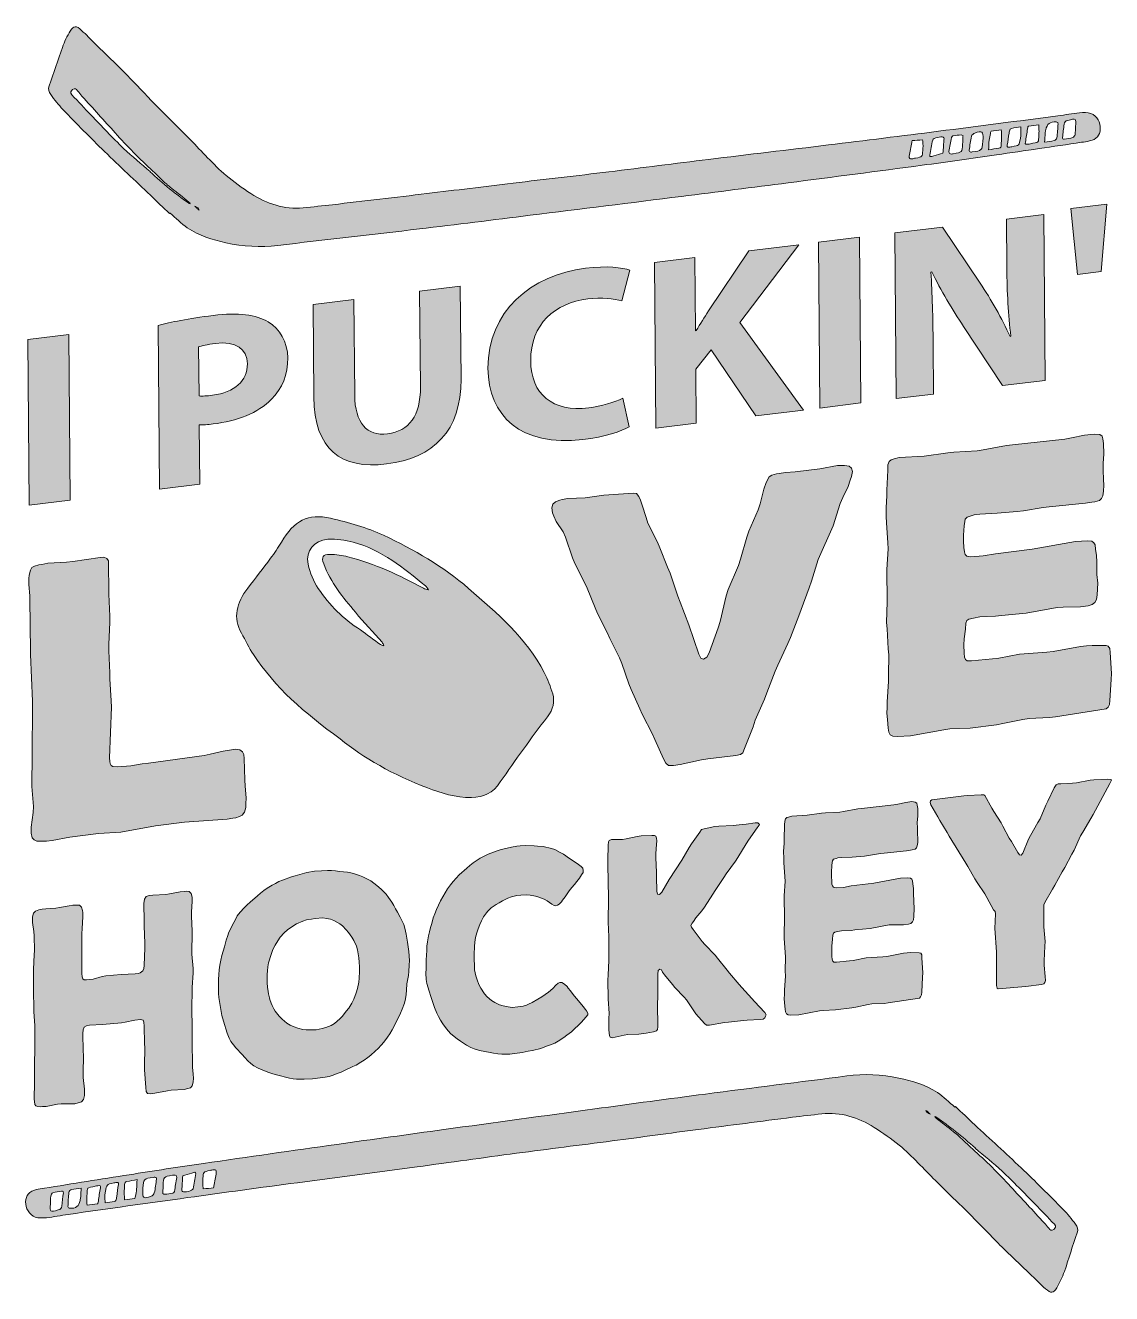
# Model space of a CAD drawing. Header units: inches. Extents: x 0.39 to 6.27, y -7.88 to -1.02.
import ezdxf

# ---------------------------------------------------------------- set-up
doc = ezdxf.new("R2010")
doc.units = ezdxf.units.IN
doc.header["$MEASUREMENT"] = 0
doc.layers.add('Layer 1', color=7, linetype='Continuous')

# ---------------------------------------------------------------- blocks, each defined once
blk = doc.blocks.new('block 3')
at = {"layer": 'Layer 1', "true_color": 0x0099ff}
h = blk.add_hatch(color=150, dxfattribs=at)
h.dxf.hatch_style = 2
edge = h.paths.add_edge_path()
edge.add_spline(control_points=[(2.0953, -4.8796), (1.899, -4.7381), (1.7428, -4.6), (1.6258, -4.4233), (1.6014, -4.3864), (1.5831, -4.3453), (1.5607, -4.307), (1.5121, -4.2239), (1.5347, -4.1432), (1.5953, -4.0632), (1.6362, -4.0095), (1.6777, -3.9562), (1.7179, -3.9019), (1.7389, -3.8735), (1.7592, -3.8444), (1.7772, -3.8143), (1.8466, -3.6978), (1.9195, -3.6571), (2.0436, -3.685), (2.1418, -3.7071), (2.2401, -3.7352), (2.3291, -3.777), (2.4947, -3.8549), (2.6533, -3.9458), (2.7905, -4.0645), (2.946, -4.199), (3.1033, -4.333), (3.2007, -4.5204), (3.2196, -4.5568), (3.2345, -4.5961), (3.2462, -4.6361), (3.2586, -4.6784), (3.2491, -4.718), (3.2175, -4.7597), (3.1296, -4.8755), (3.0443, -4.9931), (2.9626, -5.1128), (2.9215, -5.173), (2.8727, -5.1951), (2.8061, -5.1966), (2.7195, -5.1985), (2.6424, -5.1735), (2.5674, -5.1449), (2.3854, -5.0757), (2.2187, -4.9817), (2.0953, -4.8796)], knot_values=[0, 0, 0, 0, 1, 1, 1, 2, 2, 2, 3, 3, 3, 4, 4, 4, 5, 5, 5, 6, 6, 6, 7, 7, 7, 8, 8, 8, 9, 9, 9, 10, 10, 10, 11, 11, 11, 12, 12, 12, 13, 13, 13, 14, 14, 14, 15, 15, 15, 15], degree=3, periodic=1)
edge = h.paths.add_edge_path()
edge.add_spline(control_points=[(2.2057, -4.2896), (2.2415, -4.3161), (2.2772, -4.3428), (2.3132, -4.3689), (2.3181, -4.3725), (2.325, -4.3735), (2.331, -4.3757), (2.3282, -4.3692), (2.3269, -4.3614), (2.3224, -4.3564), (2.2743, -4.302), (2.2242, -4.2495), (2.1777, -4.1938), (2.1108, -4.1137), (2.0444, -4.0329), (2.0064, -3.9324), (1.9925, -3.8956), (2.0018, -3.8803), (2.04, -3.8808), (2.073, -3.8813), (2.1062, -3.8858), (2.1374, -3.8939), (2.2831, -3.9317), (2.4166, -3.9938), (2.5462, -4.0634), (2.5544, -4.0678), (2.5641, -4.0701), (2.5731, -4.0734), (2.5678, -4.0656), (2.564, -4.0561), (2.5569, -4.0505), (2.4376, -3.9558), (2.3219, -3.8552), (2.1661, -3.8149), (2.1225, -3.8037), (2.0753, -3.7961), (2.0292, -3.7991), (1.9528, -3.8041), (1.9064, -3.8614), (1.9214, -3.9334), (1.9311, -3.9802), (1.951, -4.0263), (1.9768, -4.0651), (2.0368, -4.1553), (2.1131, -4.2311), (2.2057, -4.2896)], knot_values=[0, 0, 0, 0, 1, 1, 1, 2, 2, 2, 3, 3, 3, 4, 4, 4, 5, 5, 5, 6, 6, 6, 7, 7, 7, 8, 8, 8, 9, 9, 9, 10, 10, 10, 11, 11, 11, 12, 12, 12, 13, 13, 13, 14, 14, 14, 15, 15, 15, 15], degree=3, periodic=1)
at = {"layer": 'Layer 1', "lineweight": 0}
for points in [[(2.0953, -4.8796), (1.899, -4.7381), (1.7428, -4.6), (1.6258, -4.4233), (1.6014, -4.3864), (1.5831, -4.3453), (1.5607, -4.307), (1.5121, -4.2239), (1.5347, -4.1432), (1.5953, -4.0632), (1.6362, -4.0095), (1.6777, -3.9562), (1.7179, -3.9019), (1.7389, -3.8735), (1.7592, -3.8444), (1.7772, -3.8143), (1.8466, -3.6978), (1.9195, -3.6571), (2.0436, -3.685), (2.1418, -3.7071), (2.2401, -3.7352), (2.3291, -3.777), (2.4947, -3.8549), (2.6533, -3.9458), (2.7905, -4.0645), (2.946, -4.199), (3.1033, -4.333), (3.2007, -4.5204), (3.2196, -4.5568), (3.2345, -4.5961), (3.2462, -4.6361), (3.2586, -4.6784), (3.2491, -4.718), (3.2175, -4.7597), (3.1296, -4.8755), (3.0443, -4.9931), (2.9626, -5.1128), (2.9215, -5.173), (2.8727, -5.1951), (2.8061, -5.1966), (2.7195, -5.1985), (2.6424, -5.1735), (2.5674, -5.1449), (2.3854, -5.0757), (2.2187, -4.9817), (2.0953, -4.8796)], [(2.2057, -4.2896), (2.2415, -4.3161), (2.2772, -4.3428), (2.3132, -4.3689), (2.3181, -4.3725), (2.325, -4.3735), (2.331, -4.3757), (2.3282, -4.3692), (2.3269, -4.3614), (2.3224, -4.3564), (2.2743, -4.302), (2.2242, -4.2495), (2.1777, -4.1938), (2.1108, -4.1137), (2.0444, -4.0329), (2.0064, -3.9324), (1.9925, -3.8956), (2.0018, -3.8803), (2.04, -3.8808), (2.073, -3.8813), (2.1062, -3.8858), (2.1374, -3.8939), (2.2831, -3.9317), (2.4166, -3.9938), (2.5462, -4.0634), (2.5544, -4.0678), (2.5641, -4.0701), (2.5731, -4.0734), (2.5678, -4.0656), (2.564, -4.0561), (2.5569, -4.0505), (2.4376, -3.9558), (2.3219, -3.8552), (2.1661, -3.8149), (2.1225, -3.8037), (2.0753, -3.7961), (2.0292, -3.7991), (1.9528, -3.8041), (1.9064, -3.8614), (1.9214, -3.9334), (1.9311, -3.9802), (1.951, -4.0263), (1.9768, -4.0651), (2.0368, -4.1553), (2.1131, -4.2311), (2.2057, -4.2896)]]:
    blk.add_open_spline(points, degree=3, knots=[0, 0, 0, 0, 1, 1, 1, 2, 2, 2, 3, 3, 3, 4, 4, 4, 5, 5, 5, 6, 6, 6, 7, 7, 7, 8, 8, 8, 9, 9, 9, 10, 10, 10, 11, 11, 11, 12, 12, 12, 13, 13, 13, 14, 14, 14, 15, 15, 15, 15], dxfattribs=at)
blk = doc.blocks.new('block 5')
at = {"layer": 'Layer 1', "true_color": 0xfbb03b}
h = blk.add_hatch(color=40, dxfattribs=at)
h.dxf.hatch_style = 2
h.paths.add_polyline_path([(6.2712, -5.1073), (6.2636, -5.1216), (6.1722, -5.2897), (6.1595, -5.3105), (6.1163, -5.3839), (6.1049, -5.4045), (6.0694, -5.4814), (6.058, -5.5035), (6.0186, -5.5764), (6.0059, -5.5987), (5.9653, -5.6718), (5.9526, -5.6926), (5.9107, -5.7658), (5.9056, -5.7782), (5.9066, -5.898), (5.9124, -5.9772), (5.9113, -6.001), (5.9068, -6.0815), (5.9069, -6.1051), (5.9126, -6.1666), (5.914, -6.1871), (5.9103, -6.1994), (5.9052, -6.206), (5.8936, -6.2103), (5.8087, -6.2208), (5.6581, -6.2333), (5.6529, -6.2295), (5.6502, -6.2151), (5.6487, -6.0332), (5.6473, -6.0097), (5.6415, -5.9305), (5.64, -5.907), (5.6445, -5.8266), (5.6418, -5.8136), (5.6327, -5.8043), (5.5974, -5.7376), (5.5857, -5.7184), (5.544, -5.6569), (5.5322, -5.6376), (5.4943, -5.5712), (5.4839, -5.5518), (5.3925, -5.4062), (5.3821, -5.3867), (5.3429, -5.322), (5.3325, -5.3025), (5.2946, -5.2362), (5.2906, -5.2233), (5.2918, -5.2158), (5.2995, -5.2089), (5.4719, -5.1877), (5.4925, -5.1867), (5.5672, -5.182), (5.5814, -5.1817), (5.5866, -5.1855), (5.6245, -5.2548), (5.6349, -5.2728), (5.6741, -5.3346), (5.6845, -5.3525), (5.7185, -5.4164), (5.7303, -5.4357), (5.7655, -5.495), (5.7746, -5.5072), (5.7824, -5.5092), (5.7913, -5.4978), (5.8229, -5.4229), (5.8343, -5.4022), (5.8737, -5.3323), (5.8851, -5.3116), (5.9167, -5.2382), (5.9269, -5.2162), (5.9624, -5.1438), (5.9725, -5.1277), (5.9828, -5.1235), (5.997, -5.1233), (6.0614, -5.1198), (6.0819, -5.1173), (6.1565, -5.1037), (6.1771, -5.1011), (6.2505, -5.0981), (6.266, -5.0991), (6.2725, -5.1013)])
h = blk.add_hatch(color=40, dxfattribs=at)
h.dxf.hatch_style = 2
h.paths.add_polyline_path([(5.2504, -6.1458), (5.2493, -6.1696), (5.2448, -6.2501), (5.2436, -6.265), (5.2386, -6.276), (5.2322, -6.2827), (5.0636, -6.3093), (5.0431, -6.3118), (4.9748, -6.3143), (4.9542, -6.3183), (4.8873, -6.3324), (4.8668, -6.3364), (4.778, -6.3473), (4.711, -6.3496), (4.6904, -6.3522), (4.5798, -6.3732), (4.536, -6.3756), (4.5206, -6.3745), (4.5115, -6.3682), (4.5076, -6.3583), (4.5049, -6.3424), (4.502, -6.3087), (4.5005, -6.2852), (4.5017, -6.2629), (4.5015, -6.2407), (4.506, -6.1617), (4.5058, -6.1381), (4.5065, -6.0595), (4.505, -6.0361), (4.5005, -5.9582), (4.499, -5.9347), (4.501, -5.8545), (4.5, -5.7289), (4.5045, -5.6499), (4.503, -5.6264), (4.4985, -5.5485), (4.497, -5.525), (4.4967, -5.4895), (4.499, -5.4448), (4.4988, -5.4227), (4.502, -5.3453), (4.5032, -5.3245), (4.5069, -5.3122), (4.5133, -5.3055), (4.5236, -5.3027), (4.5403, -5.2977), (4.624, -5.2933), (4.7025, -5.2822), (4.7231, -5.2797), (4.8003, -5.2761), (4.8209, -5.2736), (4.8981, -5.2582), (4.9187, -5.2557), (5.0937, -5.2371), (5.1156, -5.233), (5.1593, -5.2232), (5.1914, -5.2192), (5.2095, -5.2214), (5.2173, -5.2279), (5.2199, -5.2379), (5.2227, -5.2568), (5.223, -5.2967), (5.2207, -5.334), (5.2209, -5.3591), (5.2225, -5.396), (5.224, -5.418), (5.2229, -5.4403), (5.2204, -5.4584), (5.2154, -5.4693), (5.209, -5.4761), (5.1935, -5.4809), (5.1832, -5.4822), (5.1627, -5.4862), (5.0417, -5.4981), (5.0211, -5.5006), (4.9555, -5.5116), (4.9349, -5.5141), (4.868, -5.5194), (4.81, -5.5221), (4.7907, -5.5244), (4.7804, -5.5272), (4.7676, -5.5317), (4.7612, -5.5399), (4.76, -5.5489), (4.7575, -5.5655), (4.7553, -5.6013), (4.7555, -5.625), (4.7569, -5.6499), (4.7584, -5.6661), (4.761, -5.6761), (4.7662, -5.6828), (4.7804, -5.6855), (4.8216, -5.6834), (4.8628, -5.6754), (4.985, -5.6604), (5.1291, -5.6338), (5.169, -5.6319), (5.1832, -5.6331), (5.1909, -5.6396), (5.1949, -5.648), (5.1963, -5.6641), (5.1991, -5.6889), (5.2006, -5.7139), (5.201, -5.7626), (5.2038, -5.7963), (5.2016, -5.841), (5.1992, -5.8591), (5.1941, -5.87), (5.1851, -5.8785), (5.1723, -5.8831), (5.1466, -5.8862), (5.0886, -5.8859), (5.068, -5.887), (4.9651, -5.907), (4.8827, -5.9142), (4.8621, -5.9167), (4.8106, -5.9186), (4.7888, -5.9228), (4.7733, -5.9261), (4.7669, -5.9314), (4.7632, -5.9422), (4.762, -5.9645), (4.7585, -6.002), (4.7574, -6.0258), (4.7576, -6.0583), (4.759, -6.0729), (4.763, -6.0828), (4.7682, -6.0881), (4.7823, -6.0878), (4.8532, -6.0821), (4.8737, -6.0796), (4.9432, -6.0651), (5.0346, -6.0598), (5.0552, -6.0573), (5.1465, -6.0401), (5.1658, -6.0378), (5.1851, -6.0369), (5.2315, -6.0371), (5.2392, -6.0406), (5.2445, -6.0488), (5.2459, -6.0649)])
h = blk.add_hatch(color=40, dxfattribs=at)
h.dxf.hatch_style = 2
h.paths.add_polyline_path([(4.3956, -6.3603), (4.4021, -6.3728), (4.3983, -6.3806), (4.3945, -6.39), (4.3856, -6.397), (4.3689, -6.3991), (4.2993, -6.4017), (4.2787, -6.4042), (4.1976, -6.4127), (4.1771, -6.4152), (4.0947, -6.4298), (4.0793, -6.4302), (4.0676, -6.4213), (4.0221, -6.3691), (4.0104, -6.3528), (3.97, -6.2927), (3.9583, -6.2778), (3.9076, -6.2263), (3.8946, -6.2102), (3.8517, -6.1577), (3.8412, -6.1427), (3.8347, -6.1302), (3.8257, -6.1269), (3.818, -6.1337), (3.8156, -6.1533), (3.8164, -6.2553), (3.8144, -6.3354), (3.8146, -6.3591), (3.8162, -6.3944), (3.8164, -6.4166), (3.8153, -6.4389), (3.8141, -6.4539), (3.8077, -6.4606), (3.7923, -6.4654), (3.7524, -6.4733), (3.7125, -6.4782), (3.6533, -6.4795), (3.6327, -6.4835), (3.5684, -6.4973), (3.5581, -6.4942), (3.5529, -6.4859), (3.5515, -6.4728), (3.55, -6.4523), (3.5498, -6.4286), (3.5508, -6.3915), (3.5519, -6.3662), (3.5461, -6.287), (3.5453, -6.1835), (3.5464, -6.1597), (3.5496, -6.0779), (3.5507, -6.0541), (3.5499, -5.9506), (3.5467, -5.8711), (3.5465, -5.8474), (3.5484, -5.7658), (3.5482, -5.7421), (3.5442, -5.5591), (3.544, -5.5355), (3.5472, -5.4552), (3.5483, -5.4373), (3.5521, -5.4294), (3.565, -5.4249), (3.5843, -5.424), (3.6242, -5.4235), (3.6448, -5.421), (3.704, -5.4078), (3.7246, -5.4053), (3.7838, -5.4024), (3.798, -5.4022), (3.8044, -5.4058), (3.8084, -5.4172), (3.8098, -5.4318), (3.8087, -5.4512), (3.8052, -5.5004), (3.8041, -5.5243), (3.8086, -5.6021), (3.8088, -5.6258), (3.8107, -5.704), (3.8134, -5.7199), (3.8237, -5.7216), (3.8378, -5.7095), (3.8772, -5.6411), (3.9459, -5.5364), (3.9853, -5.468), (3.998, -5.4486), (4.0425, -5.384), (4.0527, -5.3709), (4.0656, -5.3663), (4.1248, -5.3546), (4.1453, -5.3521), (4.2239, -5.3484), (4.2728, -5.3439), (4.2934, -5.3413), (4.3423, -5.3339), (4.3565, -5.3336), (4.3629, -5.3387), (4.3655, -5.3414), (4.3643, -5.3459), (4.3541, -5.3605), (4.3057, -5.4286), (4.293, -5.4479), (4.2485, -5.5215), (4.2357, -5.5408), (4.1861, -5.6105), (4.1733, -5.6299), (4.1262, -5.7008), (4.1135, -5.7201), (4.0677, -5.7908), (4.0537, -5.8103), (4.0218, -5.8482), (4.0078, -5.8677), (4.0014, -5.8774), (3.9951, -5.89), (3.9977, -5.8986), (4.0068, -5.9108), (4.055, -5.9774), (4.0693, -5.9934), (4.1265, -6.0514), (4.1395, -6.0676), (4.1902, -6.1324), (4.2032, -6.1486), (4.2566, -6.2101), (4.2696, -6.2263), (4.3254, -6.286), (4.3384, -6.3022)])
h = blk.add_hatch(color=40, dxfattribs=at)
h.dxf.hatch_style = 2
h.paths.add_polyline_path([(3.4361, -6.373), (3.4259, -6.3861), (3.403, -6.4126), (3.3876, -6.4278), (3.3633, -6.4515), (3.348, -6.4652), (3.3224, -6.4846), (3.3057, -6.497), (3.2763, -6.5169), (3.257, -6.5267), (3.2352, -6.5368), (3.2134, -6.5439), (3.1813, -6.5553), (3.1363, -6.5667), (3.1131, -6.571), (3.081, -6.5779), (3.0141, -6.5861), (2.9922, -6.5873), (2.9703, -6.5871), (2.9484, -6.5853), (2.9264, -6.5821), (2.9071, -6.5771), (2.849, -6.5664), (2.8206, -6.5581), (2.8038, -6.5513), (2.7792, -6.538), (2.7637, -6.5266), (2.7468, -6.5154), (2.7287, -6.5043), (2.695, -6.4758), (2.6794, -6.46), (2.6651, -6.4425), (2.6508, -6.4221), (2.639, -6.4028), (2.6286, -6.3834), (2.6194, -6.3638), (2.6063, -6.3343), (2.5865, -6.2746), (2.5772, -6.2461), (2.564, -6.2034), (2.5613, -6.1815), (2.5597, -6.1477), (2.5608, -6.1253), (2.5619, -6.1015), (2.5617, -6.0764), (2.5639, -6.0258), (2.565, -6.002), (2.5687, -5.9793), (2.5735, -5.9462), (2.5785, -5.9234), (2.5848, -5.9004), (2.591, -5.8789), (2.5998, -5.8482), (2.6087, -5.8264), (2.6175, -5.8031), (2.6276, -5.7797), (2.639, -5.7561), (2.6504, -5.734), (2.6631, -5.7132), (2.6771, -5.6908), (2.6924, -5.6696), (2.7077, -5.6515), (2.7243, -5.6332), (2.7396, -5.6165), (2.7806, -5.5789), (2.7972, -5.565), (2.8151, -5.551), (2.8536, -5.5255), (2.8754, -5.514), (2.8959, -5.5041), (2.9396, -5.4869), (2.9614, -5.4797), (2.9833, -5.4741), (3.0231, -5.4662), (3.0514, -5.4598), (3.0707, -5.4589), (3.099, -5.4569), (3.1467, -5.4585), (3.1648, -5.4607), (3.1944, -5.463), (3.2396, -5.4722), (3.2577, -5.4789), (3.2861, -5.4946), (3.3042, -5.5042), (3.3379, -5.5267), (3.3781, -5.5544), (3.3923, -5.5645), (3.4001, -5.5709), (3.4092, -5.5801), (3.4118, -5.5917), (3.4107, -5.6036), (3.403, -5.6164), (3.3916, -5.6341), (3.3775, -5.6521), (3.3635, -5.6686), (3.3495, -5.6837), (3.3354, -5.7017), (3.3138, -5.7339), (3.2998, -5.7534), (3.2934, -5.7616), (3.2819, -5.7748), (3.273, -5.7804), (3.264, -5.783), (3.2549, -5.7811), (3.2407, -5.774), (3.2161, -5.7563), (3.1993, -5.748), (3.1708, -5.7367), (3.1528, -5.7315), (3.1244, -5.7261), (3.105, -5.724), (3.0729, -5.725), (3.0523, -5.7276), (3.024, -5.734), (3.0034, -5.7424), (2.9752, -5.7563), (2.956, -5.7675), (2.9393, -5.7769), (2.9137, -5.7949), (2.8958, -5.8119), (2.8869, -5.8219), (2.8716, -5.843), (2.8601, -5.8651), (2.8513, -5.8854), (2.8425, -5.9072), (2.8349, -5.9304), (2.8287, -5.9548), (2.825, -5.9804), (2.8226, -6.0029), (2.8204, -6.0476), (2.8206, -6.0712), (2.8222, -6.108), (2.8236, -6.13), (2.8303, -6.1633), (2.8369, -6.1846), (2.8462, -6.2087), (2.8566, -6.2296), (2.8762, -6.2597), (2.8905, -6.2757), (2.9151, -6.2964), (2.932, -6.3076), (2.9578, -6.3193), (2.9772, -6.3258), (3.0056, -6.3312), (3.0262, -6.3331), (3.0571, -6.3308), (3.0867, -6.3271), (3.1047, -6.3205), (3.1149, -6.3163), (3.1342, -6.3065), (3.1663, -6.2892), (3.1868, -6.2764), (3.206, -6.2636), (3.2226, -6.2512), (3.2469, -6.2305), (3.2635, -6.2137), (3.2763, -6.2017), (3.284, -6.1978), (3.2956, -6.1994), (3.3099, -6.208), (3.3241, -6.221), (3.3294, -6.2293), (3.3424, -6.2439), (3.3632, -6.271), (3.3762, -6.2871), (3.4113, -6.3287), (3.423, -6.345), (3.4295, -6.3516), (3.4361, -6.3641)])
h = blk.add_hatch(color=40, dxfattribs=at)
h.dxf.hatch_style = 2
h.paths.add_polyline_path([(2.4704, -6.0802), (2.4693, -6.104), (2.467, -6.1383), (2.4646, -6.1608), (2.4572, -6.2061), (2.4549, -6.2404), (2.4525, -6.2629), (2.4489, -6.2871), (2.4439, -6.3099), (2.4313, -6.3425), (2.4224, -6.3643), (2.3882, -6.4351), (2.3768, -6.4557), (2.3641, -6.4765), (2.3513, -6.4944), (2.3309, -6.522), (2.3169, -6.5386), (2.3003, -6.5554), (2.285, -6.5706), (2.2619, -6.5912), (2.2453, -6.6051), (2.2261, -6.6193), (2.2081, -6.6303), (2.1825, -6.6453), (2.1632, -6.6536), (2.1222, -6.6735), (2.1004, -6.6835), (2.0798, -6.692), (2.058, -6.7006), (2.0362, -6.7077), (2.0143, -6.7119), (1.9448, -6.7204), (1.901, -6.7228), (1.8585, -6.7221), (1.8405, -6.7199), (1.8211, -6.7163), (1.7514, -6.6983), (1.7308, -6.6934), (1.7088, -6.6857), (1.6675, -6.6701), (1.6481, -6.6606), (1.6286, -6.6497), (1.6118, -6.637), (1.5949, -6.6228), (1.5793, -6.6054), (1.565, -6.588), (1.53, -6.5523), (1.517, -6.5362), (1.5039, -6.5185), (1.4935, -6.5006), (1.483, -6.4723), (1.4631, -6.4081), (1.4552, -6.378), (1.4511, -6.3563), (1.4471, -6.3331), (1.443, -6.3114), (1.4389, -6.2794), (1.4374, -6.2573), (1.4359, -6.2324), (1.4357, -6.2072), (1.4368, -6.1819), (1.4379, -6.1552), (1.4403, -6.1297), (1.4439, -6.1041), (1.4489, -6.0784), (1.4551, -6.0524), (1.4614, -6.0295), (1.4689, -6.0049), (1.4776, -5.9698), (1.4865, -5.945), (1.4915, -5.9311), (1.5016, -5.9076), (1.5194, -5.8729), (1.5321, -5.8506), (1.5384, -5.838), (1.5537, -5.8183), (1.5754, -5.795), (1.592, -5.7781), (1.6087, -5.7628), (1.647, -5.7285), (1.6637, -5.7146), (1.6816, -5.7005), (1.6995, -5.688), (1.7264, -5.6713), (1.7444, -5.6617), (1.7636, -5.652), (1.7829, -5.6437), (1.8317, -5.6273), (1.851, -5.6205), (1.9152, -5.6038), (1.9564, -5.5958), (1.995, -5.594), (2.0259, -5.5917), (2.0478, -5.5919), (2.0697, -5.5937), (2.0917, -5.5969), (2.1136, -5.5986), (2.1342, -5.602), (2.1536, -5.6056), (2.1729, -5.6106), (2.2, -5.6191), (2.2181, -5.6258), (2.2608, -5.6486), (2.2777, -5.6599), (2.2945, -5.6726), (2.3166, -5.6936), (2.3308, -5.7066), (2.3451, -5.7212), (2.3569, -5.7375), (2.3751, -5.7634), (2.3856, -5.7813), (2.3947, -5.7994), (2.4052, -5.8174), (2.4196, -5.8452), (2.43, -5.8632), (2.4392, -5.8842), (2.4458, -5.9041), (2.4525, -5.9374), (2.4606, -5.9808), (2.4633, -6.0056), (2.4674, -6.0302)])
h.paths.add_polyline_path([(2.1579, -6.3109), (2.1693, -6.2888), (2.182, -6.2547), (2.1895, -6.2316), (2.1957, -6.1968), (2.1981, -6.1743), (2.2003, -6.1385), (2.2001, -6.1134), (2.1987, -6.0884), (2.1972, -6.0649), (2.1891, -6.0215), (2.1838, -6.0014), (2.1694, -5.9706), (2.1589, -5.9527), (2.1407, -5.9283), (2.1277, -5.9136), (2.1082, -5.8923), (2.0939, -5.8808), (2.0603, -5.8627), (2.0422, -5.856), (2.0216, -5.8512), (2.0009, -5.8493), (1.9597, -5.8514), (1.9405, -5.8552), (1.9122, -5.8602), (1.8929, -5.867), (1.8595, -5.8814), (1.839, -5.8928), (1.8095, -5.9142), (1.7916, -5.9297), (1.7712, -5.9529), (1.7572, -5.9724), (1.7432, -5.9963), (1.7331, -6.0168), (1.7293, -6.0262), (1.718, -6.0586), (1.7117, -6.0816), (1.7079, -6.0924), (1.7042, -6.1136), (1.7018, -6.1346), (1.7007, -6.1555), (1.6996, -6.1778), (1.6998, -6.2), (1.7012, -6.2235), (1.7053, -6.2467), (1.7067, -6.2598), (1.712, -6.2814), (1.7147, -6.2914), (1.7213, -6.3113), (1.7265, -6.3225), (1.737, -6.3419), (1.7435, -6.353), (1.7578, -6.3719), (1.7656, -6.3813), (1.7812, -6.3972), (1.8071, -6.4191), (1.8253, -6.4302), (1.8459, -6.4395), (1.8653, -6.446), (1.8924, -6.4531), (1.9118, -6.4551), (1.944, -6.4556), (1.9659, -6.4544), (1.998, -6.4475), (2.0186, -6.442), (2.0468, -6.4311), (2.0648, -6.42), (2.0929, -6.3959), (2.1083, -6.3807), (2.1287, -6.3545), (2.1414, -6.3367)])
h = blk.add_hatch(color=40, dxfattribs=at)
h.dxf.hatch_style = 2
h.paths.add_polyline_path([(1.295, -6.6344), (1.2965, -6.6579), (1.2993, -6.6946), (1.3008, -6.7166), (1.2997, -6.7375), (1.2934, -6.7575), (1.2845, -6.7689), (1.2703, -6.7721), (1.2498, -6.7776), (1.1802, -6.7817), (1.1596, -6.7843), (1.0915, -6.7985), (1.0709, -6.8011), (1.0529, -6.7988), (1.045, -6.788), (1.0423, -6.7676), (1.0364, -6.6721), (1.0349, -6.6486), (1.0367, -6.5522), (1.0365, -6.5286), (1.0332, -6.4343), (1.033, -6.4136), (1.0278, -6.4024), (1.0136, -6.3982), (0.9827, -6.402), (0.9313, -6.4127), (0.9107, -6.4167), (0.8077, -6.4264), (0.7382, -6.4305), (0.7215, -6.4341), (0.7099, -6.4399), (0.7036, -6.454), (0.7025, -6.4749), (0.7045, -6.5693), (0.7047, -6.593), (0.7029, -6.6894), (0.7044, -6.7129), (0.71, -6.7758), (0.7103, -6.8098), (0.7053, -6.8312), (0.6938, -6.8444), (0.6771, -6.8509), (0.6578, -6.8548), (0.6385, -6.8556), (0.5844, -6.8564), (0.5638, -6.8574), (0.5034, -6.8693), (0.4828, -6.8703), (0.4725, -6.8716), (0.4583, -6.8704), (0.448, -6.8657), (0.4428, -6.859), (0.4401, -6.843), (0.4387, -6.8299), (0.4385, -6.8062), (0.4407, -6.7615), (0.4397, -6.6374), (0.4417, -6.5587), (0.4415, -6.535), (0.4421, -6.4565), (0.4419, -6.4329), (0.4374, -6.355), (0.4373, -6.3313), (0.4353, -6.2531), (0.4345, -6.1511), (0.4356, -6.1273), (0.4389, -6.0485), (0.4399, -6.0247), (0.438, -5.9465), (0.4366, -5.923), (0.4297, -5.8735), (0.4295, -5.8424), (0.4345, -5.8241), (0.446, -5.8123), (0.4627, -5.8058), (0.482, -5.802), (0.5013, -5.7996), (0.5553, -5.7959), (0.5759, -5.7934), (0.6274, -5.7826), (0.648, -5.7801), (0.6673, -5.7792), (0.684, -5.7801), (0.6944, -5.7907), (0.6997, -5.8093), (0.7011, -5.8194), (0.7013, -5.8416), (0.6979, -5.9086), (0.6968, -5.9324), (0.6963, -6.0287), (0.6973, -6.1499), (0.6987, -6.1675), (0.7027, -6.1789), (0.7092, -6.184), (0.722, -6.1839), (0.7401, -6.1832), (0.7581, -6.1809), (0.8069, -6.1661), (0.8262, -6.1622), (0.9086, -6.1551), (0.9846, -6.1517), (1.0039, -6.1493), (1.0129, -6.1467), (1.0269, -6.1361), (1.032, -6.1236), (1.0331, -6.1072), (1.0375, -6.0105), (1.0373, -5.9868), (1.034, -5.891), (1.0338, -5.8674), (1.0317, -5.7715), (1.0354, -5.7473), (1.0456, -5.7327), (1.061, -5.7279), (1.0816, -5.7254), (1.1511, -5.7213), (1.1717, -5.7187), (1.2296, -5.7072), (1.2502, -5.7061), (1.2618, -5.7047), (1.2785, -5.7056), (1.2889, -5.7162), (1.2942, -5.7363), (1.2944, -5.7584), (1.291, -5.818), (1.2899, -5.8419), (1.2944, -5.9197), (1.2946, -5.9434), (1.2927, -6.0221), (1.2929, -6.0457), (1.2986, -6.1234), (1.2988, -6.1471), (1.2943, -6.2261), (1.2945, -6.2497), (1.2925, -6.3284), (1.2927, -6.3521), (1.2946, -6.4303), (1.2948, -6.4539), (1.2942, -6.5324)])
at = {"layer": 'Layer 1', "lineweight": 0}
for points in [[(6.2712, -5.1073), (6.2636, -5.1216), (6.1722, -5.2897), (6.1595, -5.3105), (6.1163, -5.3839), (6.1049, -5.4045), (6.0694, -5.4814), (6.058, -5.5035), (6.0186, -5.5764), (6.0059, -5.5987), (5.9653, -5.6718), (5.9526, -5.6926), (5.9107, -5.7658), (5.9056, -5.7782), (5.9066, -5.898), (5.9124, -5.9772), (5.9113, -6.001), (5.9068, -6.0815), (5.9069, -6.1051), (5.9126, -6.1666), (5.914, -6.1871), (5.9103, -6.1994), (5.9052, -6.206), (5.8936, -6.2103), (5.8087, -6.2208), (5.6581, -6.2333), (5.6529, -6.2295), (5.6502, -6.2151), (5.6487, -6.0332), (5.6473, -6.0097), (5.6415, -5.9305), (5.64, -5.907), (5.6445, -5.8266), (5.6418, -5.8136), (5.6327, -5.8043), (5.5974, -5.7376), (5.5857, -5.7184), (5.544, -5.6569), (5.5322, -5.6376), (5.4943, -5.5712), (5.4839, -5.5518), (5.3925, -5.4062), (5.3821, -5.3867), (5.3429, -5.322), (5.3325, -5.3025), (5.2946, -5.2362), (5.2906, -5.2233), (5.2918, -5.2158), (5.2995, -5.2089), (5.4719, -5.1877), (5.4925, -5.1867), (5.5672, -5.182), (5.5814, -5.1817), (5.5866, -5.1855), (5.6245, -5.2548), (5.6349, -5.2728), (5.6741, -5.3346), (5.6845, -5.3525), (5.7185, -5.4164), (5.7303, -5.4357), (5.7655, -5.495), (5.7746, -5.5072), (5.7824, -5.5092), (5.7913, -5.4978), (5.8229, -5.4229), (5.8343, -5.4022), (5.8737, -5.3323), (5.8851, -5.3116), (5.9167, -5.2382), (5.9269, -5.2162), (5.9624, -5.1438), (5.9725, -5.1277), (5.9828, -5.1235), (5.997, -5.1233), (6.0614, -5.1198), (6.0819, -5.1173), (6.1565, -5.1037), (6.1771, -5.1011), (6.2505, -5.0981), (6.266, -5.0991), (6.2725, -5.1013), (6.2712, -5.1073)], [(5.2504, -6.1458), (5.2493, -6.1696), (5.2448, -6.2501), (5.2436, -6.265), (5.2386, -6.276), (5.2322, -6.2827), (5.0636, -6.3093), (5.0431, -6.3118), (4.9748, -6.3143), (4.9542, -6.3183), (4.8873, -6.3324), (4.8668, -6.3364), (4.778, -6.3473), (4.711, -6.3496), (4.6904, -6.3522), (4.5798, -6.3732), (4.536, -6.3756), (4.5206, -6.3745), (4.5115, -6.3682), (4.5076, -6.3583), (4.5049, -6.3424), (4.502, -6.3087), (4.5005, -6.2852), (4.5017, -6.2629), (4.5015, -6.2407), (4.506, -6.1617), (4.5058, -6.1381), (4.5065, -6.0595), (4.505, -6.0361), (4.5005, -5.9582), (4.499, -5.9347), (4.501, -5.8545), (4.5, -5.7289), (4.5045, -5.6499), (4.503, -5.6264), (4.4985, -5.5485), (4.497, -5.525), (4.4967, -5.4895), (4.499, -5.4448), (4.4988, -5.4227), (4.502, -5.3453), (4.5032, -5.3245), (4.5069, -5.3122), (4.5133, -5.3055), (4.5236, -5.3027), (4.5403, -5.2977), (4.624, -5.2933), (4.7025, -5.2822), (4.7231, -5.2797), (4.8003, -5.2761), (4.8209, -5.2736), (4.8981, -5.2582), (4.9187, -5.2557), (5.0937, -5.2371), (5.1156, -5.233), (5.1593, -5.2232), (5.1914, -5.2192), (5.2095, -5.2214), (5.2173, -5.2279), (5.2199, -5.2379), (5.2227, -5.2568), (5.223, -5.2967), (5.2207, -5.334), (5.2209, -5.3591), (5.2225, -5.396), (5.224, -5.418), (5.2229, -5.4403), (5.2204, -5.4584), (5.2154, -5.4693), (5.209, -5.4761), (5.1935, -5.4809), (5.1832, -5.4822), (5.1627, -5.4862), (5.0417, -5.4981), (5.0211, -5.5006), (4.9555, -5.5116), (4.9349, -5.5141), (4.868, -5.5194), (4.81, -5.5221), (4.7907, -5.5244), (4.7804, -5.5272), (4.7676, -5.5317), (4.7612, -5.5399), (4.76, -5.5489), (4.7575, -5.5655), (4.7553, -5.6013), (4.7555, -5.625), (4.7569, -5.6499), (4.7584, -5.6661), (4.761, -5.6761), (4.7662, -5.6828), (4.7804, -5.6855), (4.8216, -5.6834), (4.8628, -5.6754), (4.985, -5.6604), (5.1291, -5.6338), (5.169, -5.6319), (5.1832, -5.6331), (5.1909, -5.6396), (5.1949, -5.648), (5.1963, -5.6641), (5.1991, -5.6889), (5.2006, -5.7139), (5.201, -5.7626), (5.2038, -5.7963), (5.2016, -5.841), (5.1992, -5.8591), (5.1941, -5.87), (5.1851, -5.8785), (5.1723, -5.8831), (5.1466, -5.8862), (5.0886, -5.8859), (5.068, -5.887), (4.9651, -5.907), (4.8827, -5.9142), (4.8621, -5.9167), (4.8106, -5.9186), (4.7888, -5.9228), (4.7733, -5.9261), (4.7669, -5.9314), (4.7632, -5.9422), (4.762, -5.9645), (4.7585, -6.002), (4.7574, -6.0258), (4.7576, -6.0583), (4.759, -6.0729), (4.763, -6.0828), (4.7682, -6.0881), (4.7823, -6.0878), (4.8532, -6.0821), (4.8737, -6.0796), (4.9432, -6.0651), (5.0346, -6.0598), (5.0552, -6.0573), (5.1465, -6.0401), (5.1658, -6.0378), (5.1851, -6.0369), (5.2315, -6.0371), (5.2392, -6.0406), (5.2445, -6.0488), (5.2459, -6.0649), (5.2504, -6.1458)], [(4.3956, -6.3603), (4.4021, -6.3728), (4.3983, -6.3806), (4.3945, -6.39), (4.3856, -6.397), (4.3689, -6.3991), (4.2993, -6.4017), (4.2787, -6.4042), (4.1976, -6.4127), (4.1771, -6.4152), (4.0947, -6.4298), (4.0793, -6.4302), (4.0676, -6.4213), (4.0221, -6.3691), (4.0104, -6.3528), (3.97, -6.2927), (3.9583, -6.2778), (3.9076, -6.2263), (3.8946, -6.2102), (3.8517, -6.1577), (3.8412, -6.1427), (3.8347, -6.1302), (3.8257, -6.1269), (3.818, -6.1337), (3.8156, -6.1533), (3.8164, -6.2553), (3.8144, -6.3354), (3.8146, -6.3591), (3.8162, -6.3944), (3.8164, -6.4166), (3.8153, -6.4389), (3.8141, -6.4539), (3.8077, -6.4606), (3.7923, -6.4654), (3.7524, -6.4733), (3.7125, -6.4782), (3.6533, -6.4795), (3.6327, -6.4835), (3.5684, -6.4973), (3.5581, -6.4942), (3.5529, -6.4859), (3.5515, -6.4728), (3.55, -6.4523), (3.5498, -6.4286), (3.5508, -6.3915), (3.5519, -6.3662), (3.5461, -6.287), (3.5453, -6.1835), (3.5464, -6.1597), (3.5496, -6.0779), (3.5507, -6.0541), (3.5499, -5.9506), (3.5467, -5.8711), (3.5465, -5.8474), (3.5484, -5.7658), (3.5482, -5.7421), (3.5442, -5.5591), (3.544, -5.5355), (3.5472, -5.4552), (3.5483, -5.4373), (3.5521, -5.4294), (3.565, -5.4249), (3.5843, -5.424), (3.6242, -5.4235), (3.6448, -5.421), (3.704, -5.4078), (3.7246, -5.4053), (3.7838, -5.4024), (3.798, -5.4022), (3.8044, -5.4058), (3.8084, -5.4172), (3.8098, -5.4318), (3.8087, -5.4512), (3.8052, -5.5004), (3.8041, -5.5243), (3.8086, -5.6021), (3.8088, -5.6258), (3.8107, -5.704), (3.8134, -5.7199), (3.8237, -5.7216), (3.8378, -5.7095), (3.8772, -5.6411), (3.9459, -5.5364), (3.9853, -5.468), (3.998, -5.4486), (4.0425, -5.384), (4.0527, -5.3709), (4.0656, -5.3663), (4.1248, -5.3546), (4.1453, -5.3521), (4.2239, -5.3484), (4.2728, -5.3439), (4.2934, -5.3413), (4.3423, -5.3339), (4.3565, -5.3336), (4.3629, -5.3387), (4.3655, -5.3414), (4.3643, -5.3459), (4.3541, -5.3605), (4.3057, -5.4286), (4.293, -5.4479), (4.2485, -5.5215), (4.2357, -5.5408), (4.1861, -5.6105), (4.1733, -5.6299), (4.1262, -5.7008), (4.1135, -5.7201), (4.0677, -5.7908), (4.0537, -5.8103), (4.0218, -5.8482), (4.0078, -5.8677), (4.0014, -5.8774), (3.9951, -5.89), (3.9977, -5.8986), (4.0068, -5.9108), (4.055, -5.9774), (4.0693, -5.9934), (4.1265, -6.0514), (4.1395, -6.0676), (4.1902, -6.1324), (4.2032, -6.1486), (4.2566, -6.2101), (4.2696, -6.2263), (4.3254, -6.286), (4.3384, -6.3022), (4.3956, -6.3603)], [(3.4361, -6.373), (3.4259, -6.3861), (3.403, -6.4126), (3.3876, -6.4278), (3.3633, -6.4515), (3.348, -6.4652), (3.3224, -6.4846), (3.3057, -6.497), (3.2763, -6.5169), (3.257, -6.5267), (3.2352, -6.5368), (3.2134, -6.5439), (3.1813, -6.5553), (3.1363, -6.5667), (3.1131, -6.571), (3.081, -6.5779), (3.0141, -6.5861), (2.9922, -6.5873), (2.9703, -6.5871), (2.9484, -6.5853), (2.9264, -6.5821), (2.9071, -6.5771), (2.849, -6.5664), (2.8206, -6.5581), (2.8038, -6.5513), (2.7792, -6.538), (2.7637, -6.5266), (2.7468, -6.5154), (2.7287, -6.5043), (2.695, -6.4758), (2.6794, -6.46), (2.6651, -6.4425), (2.6508, -6.4221), (2.639, -6.4028), (2.6286, -6.3834), (2.6194, -6.3638), (2.6063, -6.3343), (2.5865, -6.2746), (2.5772, -6.2461), (2.564, -6.2034), (2.5613, -6.1815), (2.5597, -6.1477), (2.5608, -6.1253), (2.5619, -6.1015), (2.5617, -6.0764), (2.5639, -6.0258), (2.565, -6.002), (2.5687, -5.9793), (2.5735, -5.9462), (2.5785, -5.9234), (2.5848, -5.9004), (2.591, -5.8789), (2.5998, -5.8482), (2.6087, -5.8264), (2.6175, -5.8031), (2.6276, -5.7797), (2.639, -5.7561), (2.6504, -5.734), (2.6631, -5.7132), (2.6771, -5.6908), (2.6924, -5.6696), (2.7077, -5.6515), (2.7243, -5.6332), (2.7396, -5.6165), (2.7806, -5.5789), (2.7972, -5.565), (2.8151, -5.551), (2.8536, -5.5255), (2.8754, -5.514), (2.8959, -5.5041), (2.9396, -5.4869), (2.9614, -5.4797), (2.9833, -5.4741), (3.0231, -5.4662), (3.0514, -5.4598), (3.0707, -5.4589), (3.099, -5.4569), (3.1467, -5.4585), (3.1648, -5.4607), (3.1944, -5.463), (3.2396, -5.4722), (3.2577, -5.4789), (3.2861, -5.4946), (3.3042, -5.5042), (3.3379, -5.5267), (3.3781, -5.5544), (3.3923, -5.5645), (3.4001, -5.5709), (3.4092, -5.5801), (3.4118, -5.5917), (3.4107, -5.6036), (3.403, -5.6164), (3.3916, -5.6341), (3.3775, -5.6521), (3.3635, -5.6686), (3.3495, -5.6837), (3.3354, -5.7017), (3.3138, -5.7339), (3.2998, -5.7534), (3.2934, -5.7616), (3.2819, -5.7748), (3.273, -5.7804), (3.264, -5.783), (3.2549, -5.7811), (3.2407, -5.774), (3.2161, -5.7563), (3.1993, -5.748), (3.1708, -5.7367), (3.1528, -5.7315), (3.1244, -5.7261), (3.105, -5.724), (3.0729, -5.725), (3.0523, -5.7276), (3.024, -5.734), (3.0034, -5.7424), (2.9752, -5.7563), (2.956, -5.7675), (2.9393, -5.7769), (2.9137, -5.7949), (2.8958, -5.8119), (2.8869, -5.8219), (2.8716, -5.843), (2.8601, -5.8651), (2.8513, -5.8854), (2.8425, -5.9072), (2.8349, -5.9304), (2.8287, -5.9548), (2.825, -5.9804), (2.8226, -6.0029), (2.8204, -6.0476), (2.8206, -6.0712), (2.8222, -6.108), (2.8236, -6.13), (2.8303, -6.1633), (2.8369, -6.1846), (2.8462, -6.2087), (2.8566, -6.2296), (2.8762, -6.2597), (2.8905, -6.2757), (2.9151, -6.2964), (2.932, -6.3076), (2.9578, -6.3193), (2.9772, -6.3258), (3.0056, -6.3312), (3.0262, -6.3331), (3.0571, -6.3308), (3.0867, -6.3271), (3.1047, -6.3205), (3.1149, -6.3163), (3.1342, -6.3065), (3.1663, -6.2892), (3.1868, -6.2764), (3.206, -6.2636), (3.2226, -6.2512), (3.2469, -6.2305), (3.2635, -6.2137), (3.2763, -6.2017), (3.284, -6.1978), (3.2956, -6.1994), (3.3099, -6.208), (3.3241, -6.221), (3.3294, -6.2293), (3.3424, -6.2439), (3.3632, -6.271), (3.3762, -6.2871), (3.4113, -6.3287), (3.423, -6.345), (3.4295, -6.3516), (3.4361, -6.3641), (3.4361, -6.373)], [(2.4704, -6.0802), (2.4693, -6.104), (2.467, -6.1383), (2.4646, -6.1608), (2.4572, -6.2061), (2.4549, -6.2404), (2.4525, -6.2629), (2.4489, -6.2871), (2.4439, -6.3099), (2.4313, -6.3425), (2.4224, -6.3643), (2.3882, -6.4351), (2.3768, -6.4557), (2.3641, -6.4765), (2.3513, -6.4944), (2.3309, -6.522), (2.3169, -6.5386), (2.3003, -6.5554), (2.285, -6.5706), (2.2619, -6.5912), (2.2453, -6.6051), (2.2261, -6.6193), (2.2081, -6.6303), (2.1825, -6.6453), (2.1632, -6.6536), (2.1222, -6.6735), (2.1004, -6.6835), (2.0798, -6.692), (2.058, -6.7006), (2.0362, -6.7077), (2.0143, -6.7119), (1.9448, -6.7204), (1.901, -6.7228), (1.8585, -6.7221), (1.8405, -6.7199), (1.8211, -6.7163), (1.7514, -6.6983), (1.7308, -6.6934), (1.7088, -6.6857), (1.6675, -6.6701), (1.6481, -6.6606), (1.6286, -6.6497), (1.6118, -6.637), (1.5949, -6.6228), (1.5793, -6.6054), (1.565, -6.588), (1.53, -6.5523), (1.517, -6.5362), (1.5039, -6.5185), (1.4935, -6.5006), (1.483, -6.4723), (1.4631, -6.4081), (1.4552, -6.378), (1.4511, -6.3563), (1.4471, -6.3331), (1.443, -6.3114), (1.4389, -6.2794), (1.4374, -6.2573), (1.4359, -6.2324), (1.4357, -6.2072), (1.4368, -6.1819), (1.4379, -6.1552), (1.4403, -6.1297), (1.4439, -6.1041), (1.4489, -6.0784), (1.4551, -6.0524), (1.4614, -6.0295), (1.4689, -6.0049), (1.4776, -5.9698), (1.4865, -5.945), (1.4915, -5.9311), (1.5016, -5.9076), (1.5194, -5.8729), (1.5321, -5.8506), (1.5384, -5.838), (1.5537, -5.8183), (1.5754, -5.795), (1.592, -5.7781), (1.6087, -5.7628), (1.647, -5.7285), (1.6637, -5.7146), (1.6816, -5.7005), (1.6995, -5.688), (1.7264, -5.6713), (1.7444, -5.6617), (1.7636, -5.652), (1.7829, -5.6437), (1.8317, -5.6273), (1.851, -5.6205), (1.9152, -5.6038), (1.9564, -5.5958), (1.995, -5.594), (2.0259, -5.5917), (2.0478, -5.5919), (2.0697, -5.5937), (2.0917, -5.5969), (2.1136, -5.5986), (2.1342, -5.602), (2.1536, -5.6056), (2.1729, -5.6106), (2.2, -5.6191), (2.2181, -5.6258), (2.2608, -5.6486), (2.2777, -5.6599), (2.2945, -5.6726), (2.3166, -5.6936), (2.3308, -5.7066), (2.3451, -5.7212), (2.3569, -5.7375), (2.3751, -5.7634), (2.3856, -5.7813), (2.3947, -5.7994), (2.4052, -5.8174), (2.4196, -5.8452), (2.43, -5.8632), (2.4392, -5.8842), (2.4458, -5.9041), (2.4525, -5.9374), (2.4606, -5.9808), (2.4633, -6.0056), (2.4674, -6.0302), (2.4704, -6.0802)], [(1.295, -6.6344), (1.2965, -6.6579), (1.2993, -6.6946), (1.3008, -6.7166), (1.2997, -6.7375), (1.2934, -6.7575), (1.2845, -6.7689), (1.2703, -6.7721), (1.2498, -6.7776), (1.1802, -6.7817), (1.1596, -6.7843), (1.0915, -6.7985), (1.0709, -6.8011), (1.0529, -6.7988), (1.045, -6.788), (1.0423, -6.7676), (1.0364, -6.6721), (1.0349, -6.6486), (1.0367, -6.5522), (1.0365, -6.5286), (1.0332, -6.4343), (1.033, -6.4136), (1.0278, -6.4024), (1.0136, -6.3982), (0.9827, -6.402), (0.9313, -6.4127), (0.9107, -6.4167), (0.8077, -6.4264), (0.7382, -6.4305), (0.7215, -6.4341), (0.7099, -6.4399), (0.7036, -6.454), (0.7025, -6.4749), (0.7045, -6.5693), (0.7047, -6.593), (0.7029, -6.6894), (0.7044, -6.7129), (0.71, -6.7758), (0.7103, -6.8098), (0.7053, -6.8312), (0.6938, -6.8444), (0.6771, -6.8509), (0.6578, -6.8548), (0.6385, -6.8556), (0.5844, -6.8564), (0.5638, -6.8574), (0.5034, -6.8693), (0.4828, -6.8703), (0.4725, -6.8716), (0.4583, -6.8704), (0.448, -6.8657), (0.4428, -6.859), (0.4401, -6.843), (0.4387, -6.8299), (0.4385, -6.8062), (0.4407, -6.7615), (0.4397, -6.6374), (0.4417, -6.5587), (0.4415, -6.535), (0.4421, -6.4565), (0.4419, -6.4329), (0.4374, -6.355), (0.4373, -6.3313), (0.4353, -6.2531), (0.4345, -6.1511), (0.4356, -6.1273), (0.4389, -6.0485), (0.4399, -6.0247), (0.438, -5.9465), (0.4366, -5.923), (0.4297, -5.8735), (0.4295, -5.8424), (0.4345, -5.8241), (0.446, -5.8123), (0.4627, -5.8058), (0.482, -5.802), (0.5013, -5.7996), (0.5553, -5.7959), (0.5759, -5.7934), (0.6274, -5.7826), (0.648, -5.7801), (0.6673, -5.7792), (0.684, -5.7801), (0.6944, -5.7907), (0.6997, -5.8093), (0.7011, -5.8194), (0.7013, -5.8416), (0.6979, -5.9086), (0.6968, -5.9324), (0.6963, -6.0287), (0.6973, -6.1499), (0.6987, -6.1675), (0.7027, -6.1789), (0.7092, -6.184), (0.722, -6.1839), (0.7401, -6.1832), (0.7581, -6.1809), (0.8069, -6.1661), (0.8262, -6.1622), (0.9086, -6.1551), (0.9846, -6.1517), (1.0039, -6.1493), (1.0129, -6.1467), (1.0269, -6.1361), (1.032, -6.1236), (1.0331, -6.1072), (1.0375, -6.0105), (1.0373, -5.9868), (1.034, -5.891), (1.0338, -5.8674), (1.0317, -5.7715), (1.0354, -5.7473), (1.0456, -5.7327), (1.061, -5.7279), (1.0816, -5.7254), (1.1511, -5.7213), (1.1717, -5.7187), (1.2296, -5.7072), (1.2502, -5.7061), (1.2618, -5.7047), (1.2785, -5.7056), (1.2889, -5.7162), (1.2942, -5.7363), (1.2944, -5.7584), (1.291, -5.818), (1.2899, -5.8419), (1.2944, -5.9197), (1.2946, -5.9434), (1.2927, -6.0221), (1.2929, -6.0457), (1.2986, -6.1234), (1.2988, -6.1471), (1.2943, -6.2261), (1.2945, -6.2497), (1.2925, -6.3284), (1.2927, -6.3521), (1.2946, -6.4303), (1.2948, -6.4539), (1.2942, -6.5324), (1.295, -6.6344)], [(2.1579, -6.3109), (2.1693, -6.2888), (2.182, -6.2547), (2.1895, -6.2316), (2.1957, -6.1968), (2.1981, -6.1743), (2.2003, -6.1385), (2.2001, -6.1134), (2.1987, -6.0884), (2.1972, -6.0649), (2.1891, -6.0215), (2.1838, -6.0014), (2.1694, -5.9706), (2.1589, -5.9527), (2.1407, -5.9283), (2.1277, -5.9136), (2.1082, -5.8923), (2.0939, -5.8808), (2.0603, -5.8627), (2.0422, -5.856), (2.0216, -5.8512), (2.0009, -5.8493), (1.9597, -5.8514), (1.9405, -5.8552), (1.9122, -5.8602), (1.8929, -5.867), (1.8595, -5.8814), (1.839, -5.8928), (1.8095, -5.9142), (1.7916, -5.9297), (1.7712, -5.9529), (1.7572, -5.9724), (1.7432, -5.9963), (1.7331, -6.0168), (1.7293, -6.0262), (1.718, -6.0586), (1.7117, -6.0816), (1.7079, -6.0924), (1.7042, -6.1136), (1.7018, -6.1346), (1.7007, -6.1555), (1.6996, -6.1778), (1.6998, -6.2), (1.7012, -6.2235), (1.7053, -6.2467), (1.7067, -6.2598), (1.712, -6.2814), (1.7147, -6.2914), (1.7213, -6.3113), (1.7265, -6.3225), (1.737, -6.3419), (1.7435, -6.353), (1.7578, -6.3719), (1.7656, -6.3813), (1.7812, -6.3972), (1.8071, -6.4191), (1.8253, -6.4302), (1.8459, -6.4395), (1.8653, -6.446), (1.8924, -6.4531), (1.9118, -6.4551), (1.944, -6.4556), (1.9659, -6.4544), (1.998, -6.4475), (2.0186, -6.442), (2.0468, -6.4311), (2.0648, -6.42), (2.0929, -6.3959), (2.1083, -6.3807), (2.1287, -6.3545), (2.1414, -6.3367), (2.1579, -6.3109)]]:
    blk.add_lwpolyline(points, dxfattribs=at)
blk = doc.blocks.new('block 6')
at = {"layer": 'Layer 1', "true_color": 0xfbb03b}
h = blk.add_hatch(color=40, dxfattribs=at)
h.dxf.hatch_style = 2
h.paths.add_polyline_path([(6.2475, -1.9845), (6.2171, -2.3494), (6.0883, -2.3652), (6.0521, -2.0085)])
h = blk.add_hatch(color=40, dxfattribs=at)
h.dxf.hatch_style = 2
edge = h.paths.add_edge_path()
edge.add_spline(control_points=[(5.1058, -3.0375), (5.1058, -3.0375), (5.0987, -2.1402), (5.0987, -2.1402), (5.0987, -2.1402), (5.3562, -2.1086), (5.3562, -2.1086), (5.3562, -2.1086), (5.5615, -2.4126), (5.5615, -2.4126), (5.6201, -2.5), (5.6789, -2.6047), (5.7231, -2.7005), (5.7231, -2.7005), (5.7275, -2.7), (5.7275, -2.7), (5.712, -2.5833), (5.7067, -2.4627), (5.7056, -2.3282), (5.7056, -2.3282), (5.7035, -2.0659), (5.7035, -2.0659), (5.7035, -2.0659), (5.9061, -2.0411), (5.9061, -2.0411), (5.9061, -2.0411), (5.9133, -2.9384), (5.9133, -2.9384), (5.9133, -2.9384), (5.6818, -2.9668), (5.6818, -2.9668), (5.6818, -2.9668), (5.4706, -2.6463), (5.4706, -2.6463), (5.412, -2.5575), (5.3474, -2.4495), (5.2988, -2.3502), (5.2988, -2.3502), (5.2944, -2.3521), (5.2944, -2.3521), (5.3012, -2.4698), (5.3051, -2.5959), (5.3063, -2.7424), (5.3063, -2.7424), (5.3084, -3.0127), (5.3084, -3.0127), (5.3084, -3.0127), (5.1058, -3.0375), (5.1058, -3.0375)], knot_values=[0, 0, 0, 0, 1, 1, 1, 2, 2, 2, 3, 3, 3, 4, 4, 4, 5, 5, 5, 6, 6, 6, 7, 7, 7, 8, 8, 8, 9, 9, 9, 10, 10, 10, 11, 11, 11, 12, 12, 12, 13, 13, 13, 14, 14, 14, 15, 15, 15, 16, 16, 16, 16], degree=3, periodic=1)
h = blk.add_hatch(color=40, dxfattribs=at)
h.dxf.hatch_style = 2
h.paths.add_polyline_path([(4.9077, -2.1637), (4.9148, -3.061), (4.6934, -3.0882), (4.6863, -2.1909)])
h = blk.add_hatch(color=40, dxfattribs=at)
h.dxf.hatch_style = 2
edge = h.paths.add_edge_path()
edge.add_spline(control_points=[(3.7978, -2.3), (3.7978, -2.3), (4.0163, -2.2731), (4.0163, -2.2731), (4.0163, -2.2731), (4.0194, -2.6699), (4.0194, -2.6699), (4.0194, -2.6699), (4.0238, -2.6693), (4.0238, -2.6693), (4.0452, -2.6321), (4.0681, -2.5973), (4.0896, -2.5626), (4.0896, -2.5626), (4.3086, -2.2372), (4.3086, -2.2372), (4.3086, -2.2372), (4.5792, -2.204), (4.5792, -2.204), (4.5792, -2.204), (4.2595, -2.6257), (4.2595, -2.6257), (4.2595, -2.6257), (4.6037, -3.0992), (4.6037, -3.0992), (4.6037, -3.0992), (4.3462, -3.1308), (4.3462, -3.1308), (4.3462, -3.1308), (4.1043, -2.7727), (4.1043, -2.7727), (4.1043, -2.7727), (4.0211, -2.8776), (4.0211, -2.8776), (4.0211, -2.8776), (4.0234, -3.1704), (4.0234, -3.1704), (4.0234, -3.1704), (3.8049, -3.1973), (3.8049, -3.1973), (3.8049, -3.1973), (3.7978, -2.3), (3.7978, -2.3)], knot_values=[0, 0, 0, 0, 1, 1, 1, 2, 2, 2, 3, 3, 3, 4, 4, 4, 5, 5, 5, 6, 6, 6, 7, 7, 7, 8, 8, 8, 9, 9, 9, 10, 10, 10, 11, 11, 11, 12, 12, 12, 13, 13, 13, 14, 14, 14, 14], degree=3, periodic=1)
h = blk.add_hatch(color=40, dxfattribs=at)
h.dxf.hatch_style = 2
edge = h.paths.add_edge_path()
edge.add_spline(control_points=[(3.6601, -3.1897), (3.6197, -3.2134), (3.5287, -3.2445), (3.41, -3.2591), (3.0728, -3.3005), (2.8977, -3.1288), (2.8956, -2.8732), (2.8932, -2.567), (3.1291, -2.3674), (3.4243, -2.3312), (3.5386, -2.3171), (3.6256, -2.3278), (3.6648, -2.3416), (3.6648, -2.3416), (3.6213, -2.5082), (3.6213, -2.5082), (3.5763, -2.4964), (3.5139, -2.4881), (3.4358, -2.4977), (3.2607, -2.5192), (3.1254, -2.6331), (3.127, -2.8328), (3.1285, -3.0125), (3.2452, -3.1114), (3.442, -3.0873), (3.5085, -3.0791), (3.5822, -3.0567), (3.6255, -3.0354), (3.6255, -3.0354), (3.6601, -3.1897), (3.6601, -3.1897)], knot_values=[0, 0, 0, 0, 1, 1, 1, 2, 2, 2, 3, 3, 3, 4, 4, 4, 5, 5, 5, 6, 6, 6, 7, 7, 7, 8, 8, 8, 9, 9, 9, 10, 10, 10, 10], degree=3, periodic=1)
h = blk.add_hatch(color=40, dxfattribs=at)
h.dxf.hatch_style = 2
edge = h.paths.add_edge_path()
edge.add_spline(control_points=[(2.1698, -2.4999), (2.1698, -2.4999), (2.174, -3.0164), (2.174, -3.0164), (2.1752, -3.1709), (2.2395, -3.2416), (2.3524, -3.2277), (2.4681, -3.2135), (2.5312, -3.1311), (2.53, -2.9727), (2.53, -2.9727), (2.5258, -2.4562), (2.5258, -2.4562), (2.5258, -2.4562), (2.7458, -2.4291), (2.7458, -2.4291), (2.7458, -2.4291), (2.7498, -2.9324), (2.7498, -2.9324), (2.752, -3.2093), (2.6011, -3.3598), (2.3464, -3.391), (2.1004, -3.4212), (1.9547, -3.3139), (1.9524, -3.0276), (1.9524, -3.0276), (1.9484, -2.5271), (1.9484, -2.5271), (1.9484, -2.5271), (2.1698, -2.4999), (2.1698, -2.4999)], knot_values=[0, 0, 0, 0, 1, 1, 1, 2, 2, 2, 3, 3, 3, 4, 4, 4, 5, 5, 5, 6, 6, 6, 7, 7, 7, 8, 8, 8, 9, 9, 9, 10, 10, 10, 10], degree=3, periodic=1)
h = blk.add_hatch(color=40, dxfattribs=at)
h.dxf.hatch_style = 2
edge = h.paths.add_edge_path()
edge.add_spline(control_points=[(1.1092, -2.6421), (1.1772, -2.6231), (1.2726, -2.6034), (1.4072, -2.5869), (1.5432, -2.5702), (1.6404, -2.5822), (1.7059, -2.6221), (1.7684, -2.6598), (1.811, -2.7292), (1.8117, -2.817), (1.8124, -2.9049), (1.7812, -2.9834), (1.7237, -3.0411), (1.649, -3.1155), (1.5378, -3.1585), (1.4075, -3.1745), (1.3786, -3.178), (1.3525, -3.1799), (1.3323, -3.1797), (1.3323, -3.1797), (1.3348, -3.5006), (1.3348, -3.5006), (1.3348, -3.5006), (1.1163, -3.5274), (1.1163, -3.5274), (1.1163, -3.5274), (1.1092, -2.6421), (1.1092, -2.6421)], knot_values=[0, 0, 0, 0, 1, 1, 1, 2, 2, 2, 3, 3, 3, 4, 4, 4, 5, 5, 5, 6, 6, 6, 7, 7, 7, 8, 8, 8, 9, 9, 9, 9], degree=3, periodic=1)
edge = h.paths.add_edge_path()
edge.add_spline(control_points=[(1.331, -3.0227), (1.3498, -3.0243), (1.373, -3.0228), (1.4048, -3.0189), (1.5221, -3.0045), (1.594, -2.941), (1.5932, -2.8492), (1.5926, -2.7666), (1.53, -2.725), (1.42, -2.7385), (1.3751, -2.744), (1.3448, -2.7518), (1.3289, -2.7577), (1.3289, -2.7577), (1.331, -3.0227), (1.331, -3.0227)], knot_values=[0, 0, 0, 0, 1, 1, 1, 2, 2, 2, 3, 3, 3, 4, 4, 4, 5, 5, 5, 5], degree=3, periodic=1)
h = blk.add_hatch(color=40, dxfattribs=at)
h.dxf.hatch_style = 2
h.paths.add_polyline_path([(0.6258, -2.6895), (0.633, -3.5868), (0.4116, -3.614), (0.4044, -2.7166)])
at = {"layer": 'Layer 1', "lineweight": 0}
for points in [[(6.2475, -1.9845), (6.2171, -2.3494), (6.0883, -2.3652), (6.0521, -2.0085), (6.2475, -1.9845)], [(4.9077, -2.1637), (4.9148, -3.061), (4.6934, -3.0882), (4.6863, -2.1909), (4.9077, -2.1637)], [(0.6258, -2.6895), (0.633, -3.5868), (0.4116, -3.614), (0.4044, -2.7166), (0.6258, -2.6895)]]:
    blk.add_lwpolyline(points, dxfattribs=at)
for points, knots in [([(5.1058, -3.0375), (5.1058, -3.0375), (5.0987, -2.1402), (5.0987, -2.1402), (5.0987, -2.1402), (5.3562, -2.1086), (5.3562, -2.1086), (5.3562, -2.1086), (5.5615, -2.4126), (5.5615, -2.4126), (5.6201, -2.5), (5.6789, -2.6047), (5.7231, -2.7005), (5.7231, -2.7005), (5.7275, -2.7), (5.7275, -2.7), (5.712, -2.5833), (5.7067, -2.4627), (5.7056, -2.3282), (5.7056, -2.3282), (5.7035, -2.0659), (5.7035, -2.0659), (5.7035, -2.0659), (5.9061, -2.0411), (5.9061, -2.0411), (5.9061, -2.0411), (5.9133, -2.9384), (5.9133, -2.9384), (5.9133, -2.9384), (5.6818, -2.9668), (5.6818, -2.9668), (5.6818, -2.9668), (5.4706, -2.6463), (5.4706, -2.6463), (5.412, -2.5575), (5.3474, -2.4495), (5.2988, -2.3502), (5.2988, -2.3502), (5.2944, -2.3521), (5.2944, -2.3521), (5.3012, -2.4698), (5.3051, -2.5959), (5.3063, -2.7424), (5.3063, -2.7424), (5.3084, -3.0127), (5.3084, -3.0127), (5.3084, -3.0127), (5.1058, -3.0375), (5.1058, -3.0375)], [0, 0, 0, 0, 1, 1, 1, 2, 2, 2, 3, 3, 3, 4, 4, 4, 5, 5, 5, 6, 6, 6, 7, 7, 7, 8, 8, 8, 9, 9, 9, 10, 10, 10, 11, 11, 11, 12, 12, 12, 13, 13, 13, 14, 14, 14, 15, 15, 15, 16, 16, 16, 16]), ([(3.7978, -2.3), (3.7978, -2.3), (4.0163, -2.2731), (4.0163, -2.2731), (4.0163, -2.2731), (4.0194, -2.6699), (4.0194, -2.6699), (4.0194, -2.6699), (4.0238, -2.6693), (4.0238, -2.6693), (4.0452, -2.6321), (4.0681, -2.5973), (4.0896, -2.5626), (4.0896, -2.5626), (4.3086, -2.2372), (4.3086, -2.2372), (4.3086, -2.2372), (4.5792, -2.204), (4.5792, -2.204), (4.5792, -2.204), (4.2595, -2.6257), (4.2595, -2.6257), (4.2595, -2.6257), (4.6037, -3.0992), (4.6037, -3.0992), (4.6037, -3.0992), (4.3462, -3.1308), (4.3462, -3.1308), (4.3462, -3.1308), (4.1043, -2.7727), (4.1043, -2.7727), (4.1043, -2.7727), (4.0211, -2.8776), (4.0211, -2.8776), (4.0211, -2.8776), (4.0234, -3.1704), (4.0234, -3.1704), (4.0234, -3.1704), (3.8049, -3.1973), (3.8049, -3.1973), (3.8049, -3.1973), (3.7978, -2.3), (3.7978, -2.3)], [0, 0, 0, 0, 1, 1, 1, 2, 2, 2, 3, 3, 3, 4, 4, 4, 5, 5, 5, 6, 6, 6, 7, 7, 7, 8, 8, 8, 9, 9, 9, 10, 10, 10, 11, 11, 11, 12, 12, 12, 13, 13, 13, 14, 14, 14, 14]), ([(3.6601, -3.1897), (3.6197, -3.2134), (3.5287, -3.2445), (3.41, -3.2591), (3.0728, -3.3005), (2.8977, -3.1288), (2.8956, -2.8732), (2.8932, -2.567), (3.1291, -2.3674), (3.4243, -2.3312), (3.5386, -2.3171), (3.6256, -2.3278), (3.6648, -2.3416), (3.6648, -2.3416), (3.6213, -2.5082), (3.6213, -2.5082), (3.5763, -2.4964), (3.5139, -2.4881), (3.4358, -2.4977), (3.2607, -2.5192), (3.1254, -2.6331), (3.127, -2.8328), (3.1285, -3.0125), (3.2452, -3.1114), (3.442, -3.0873), (3.5085, -3.0791), (3.5822, -3.0567), (3.6255, -3.0354), (3.6255, -3.0354), (3.6601, -3.1897), (3.6601, -3.1897)], [0, 0, 0, 0, 1, 1, 1, 2, 2, 2, 3, 3, 3, 4, 4, 4, 5, 5, 5, 6, 6, 6, 7, 7, 7, 8, 8, 8, 9, 9, 9, 10, 10, 10, 10]), ([(2.1698, -2.4999), (2.1698, -2.4999), (2.174, -3.0164), (2.174, -3.0164), (2.1752, -3.1709), (2.2395, -3.2416), (2.3524, -3.2277), (2.4681, -3.2135), (2.5312, -3.1311), (2.53, -2.9727), (2.53, -2.9727), (2.5258, -2.4562), (2.5258, -2.4562), (2.5258, -2.4562), (2.7458, -2.4291), (2.7458, -2.4291), (2.7458, -2.4291), (2.7498, -2.9324), (2.7498, -2.9324), (2.752, -3.2093), (2.6011, -3.3598), (2.3464, -3.391), (2.1004, -3.4212), (1.9547, -3.3139), (1.9524, -3.0276), (1.9524, -3.0276), (1.9484, -2.5271), (1.9484, -2.5271), (1.9484, -2.5271), (2.1698, -2.4999), (2.1698, -2.4999)], [0, 0, 0, 0, 1, 1, 1, 2, 2, 2, 3, 3, 3, 4, 4, 4, 5, 5, 5, 6, 6, 6, 7, 7, 7, 8, 8, 8, 9, 9, 9, 10, 10, 10, 10]), ([(1.1092, -2.6421), (1.1772, -2.6231), (1.2726, -2.6034), (1.4072, -2.5869), (1.5432, -2.5702), (1.6404, -2.5822), (1.7059, -2.6221), (1.7684, -2.6598), (1.811, -2.7292), (1.8117, -2.817), (1.8124, -2.9049), (1.7812, -2.9834), (1.7237, -3.0411), (1.649, -3.1155), (1.5378, -3.1585), (1.4075, -3.1745), (1.3786, -3.178), (1.3525, -3.1799), (1.3323, -3.1797), (1.3323, -3.1797), (1.3348, -3.5006), (1.3348, -3.5006), (1.3348, -3.5006), (1.1163, -3.5274), (1.1163, -3.5274), (1.1163, -3.5274), (1.1092, -2.6421), (1.1092, -2.6421)], [0, 0, 0, 0, 1, 1, 1, 2, 2, 2, 3, 3, 3, 4, 4, 4, 5, 5, 5, 6, 6, 6, 7, 7, 7, 8, 8, 8, 9, 9, 9, 9]), ([(1.331, -3.0227), (1.3498, -3.0243), (1.373, -3.0228), (1.4048, -3.0189), (1.5221, -3.0045), (1.594, -2.941), (1.5932, -2.8492), (1.5926, -2.7666), (1.53, -2.725), (1.42, -2.7385), (1.3751, -2.744), (1.3448, -2.7518), (1.3289, -2.7577), (1.3289, -2.7577), (1.331, -3.0227), (1.331, -3.0227)], [0, 0, 0, 0, 1, 1, 1, 2, 2, 2, 3, 3, 3, 4, 4, 4, 5, 5, 5, 5])]:
    blk.add_open_spline(points, degree=3, knots=knots, dxfattribs=at)
blk = doc.blocks.new('block 4')
at = {"layer": 'Layer 1', "true_color": 0xfbb03b}
h = blk.add_hatch(color=40, dxfattribs=at)
h.dxf.hatch_style = 2
h.paths.add_polyline_path([(6.2729, -4.5254), (6.2711, -4.5588), (6.2637, -4.6717), (6.2617, -4.6926), (6.2535, -4.7081), (6.2431, -4.7177), (5.9696, -4.7596), (5.9362, -4.7637), (5.8255, -4.769), (5.7921, -4.7752), (5.6835, -4.7968), (5.6501, -4.803), (5.5061, -4.8207), (5.3974, -4.8257), (5.364, -4.8298), (5.1845, -4.8622), (5.1134, -4.8668), (5.0883, -4.8657), (5.0737, -4.8572), (5.0673, -4.8434), (5.0629, -4.8212), (5.0584, -4.7741), (5.056, -4.7412), (5.0578, -4.7099), (5.0576, -4.6788), (5.0651, -4.568), (5.0648, -4.5349), (5.066, -4.4249), (5.0637, -4.392), (5.0565, -4.283), (5.0542, -4.2501), (5.0574, -4.1378), (5.056, -3.9617), (5.0635, -3.8509), (5.0612, -3.8181), (5.054, -3.7091), (5.0517, -3.6762), (5.0513, -3.6265), (5.0549, -3.5638), (5.0547, -3.5328), (5.0601, -3.4243), (5.0619, -3.3951), (5.0681, -3.3777), (5.0785, -3.3682), (5.0951, -3.364), (5.1223, -3.3566), (5.2581, -3.3482), (5.3854, -3.3305), (5.4188, -3.3264), (5.5442, -3.3193), (5.5776, -3.3152), (5.7028, -3.2915), (5.7362, -3.2874), (6.0203, -3.2567), (6.0558, -3.2502), (6.1267, -3.2353), (6.1789, -3.2289), (6.2082, -3.2315), (6.2208, -3.2403), (6.2251, -3.2543), (6.2295, -3.2807), (6.23, -3.3366), (6.2262, -3.3889), (6.2265, -3.4241), (6.229, -3.4756), (6.2313, -3.5065), (6.2295, -3.5378), (6.2255, -3.5631), (6.2173, -3.5787), (6.2069, -3.5882), (6.1819, -3.5955), (6.1652, -3.5975), (6.1318, -3.6037), (5.9354, -3.6236), (5.902, -3.6277), (5.7956, -3.645), (5.7621, -3.6491), (5.6535, -3.6583), (5.5595, -3.6636), (5.5282, -3.6674), (5.5115, -3.6715), (5.4906, -3.6783), (5.4803, -3.6899), (5.4783, -3.7026), (5.4743, -3.7259), (5.4705, -3.7761), (5.4708, -3.8092), (5.4731, -3.8442), (5.4754, -3.8667), (5.4797, -3.8807), (5.4882, -3.89), (5.5112, -3.8934), (5.578, -3.8893), (5.6448, -3.877), (5.8432, -3.8526), (6.077, -3.8115), (6.1418, -3.8077), (6.1648, -3.809), (6.1774, -3.8178), (6.1837, -3.8295), (6.186, -3.852), (6.1905, -3.8867), (6.1928, -3.9216), (6.1934, -3.99), (6.1979, -4.0371), (6.1943, -4.0997), (6.1903, -4.1251), (6.182, -4.1406), (6.1675, -4.1528), (6.1467, -4.1595), (6.1049, -4.1646), (6.0108, -4.1658), (5.9774, -4.1678), (5.8104, -4.1987), (5.6768, -4.211), (5.6433, -4.2151), (5.5598, -4.2191), (5.5243, -4.2255), (5.4992, -4.2307), (5.4889, -4.2382), (5.4827, -4.2534), (5.4809, -4.2848), (5.475, -4.3373), (5.4732, -4.3707), (5.4736, -4.4163), (5.4758, -4.4367), (5.4822, -4.4504), (5.4906, -4.4577), (5.5136, -4.457), (5.6285, -4.447), (5.6619, -4.4429), (5.7746, -4.4208), (5.9229, -4.4108), (5.9563, -4.4067), (6.1045, -4.3802), (6.1359, -4.3764), (6.1672, -4.3746), (6.2424, -4.3737), (6.255, -4.3783), (6.2635, -4.3898), (6.2658, -4.4123)])
h = blk.add_hatch(color=40, dxfattribs=at)
h.dxf.hatch_style = 2
h.paths.add_polyline_path([(4.8699, -3.4311), (4.8639, -3.4588), (4.8578, -3.4782), (4.8455, -3.5129), (4.8167, -3.5724), (4.8024, -3.6052), (4.7657, -3.7258), (4.7513, -3.7587), (4.6979, -3.8751), (4.6835, -3.908), (4.6469, -4.0265), (4.6346, -4.0612), (4.5916, -4.1784), (4.5794, -4.213), (4.5343, -4.3305), (4.52, -4.3634), (4.4645, -4.4801), (4.4501, -4.5129), (4.405, -4.6304), (4.3928, -4.6651), (4.3435, -4.7789), (4.3313, -4.8136), (4.2841, -4.9313), (4.276, -4.9551), (4.2635, -4.9649), (4.2385, -4.9701), (4.086, -4.9867), (4.0526, -4.9929), (3.9357, -5.0176), (3.9003, -5.0241), (3.8731, -5.0232), (3.8583, -5.0106), (3.8456, -4.9872), (3.7988, -4.8831), (3.786, -4.8536), (3.7308, -4.7464), (3.718, -4.7168), (3.6712, -4.6127), (3.6584, -4.5811), (3.6199, -4.4718), (3.6071, -4.4402), (3.5561, -4.3366), (3.5433, -4.3071), (3.4881, -4.1999), (3.4753, -4.1703), (3.4327, -4.0636), (3.4178, -4.0323), (3.3668, -3.9308), (3.354, -3.8992), (3.3155, -3.7878), (3.3027, -3.7583), (3.2647, -3.7028), (3.2519, -3.6733), (3.2455, -3.6554), (3.2411, -3.629), (3.2472, -3.6096), (3.2617, -3.5954), (3.2846, -3.5864), (3.2972, -3.5828), (3.3285, -3.5789), (3.4225, -3.5736), (3.5227, -3.5592), (3.6564, -3.5511), (3.6836, -3.5498), (3.7003, -3.5519), (3.713, -3.5669), (3.7215, -3.5866), (3.7301, -3.6146), (3.7515, -3.6804), (3.7622, -3.7122), (3.8132, -3.8138), (3.826, -3.8454), (3.8687, -3.95), (3.8815, -3.9816), (3.9243, -4.1069), (3.9371, -4.1385), (3.984, -4.2613), (4.0376, -4.4205), (4.0482, -4.442), (4.0629, -4.4485), (4.0816, -4.4379), (4.0939, -4.4136), (4.143, -4.2791), (4.1532, -4.2446), (4.1855, -4.1059), (4.1957, -4.0715), (4.2532, -3.9401), (4.2634, -3.9057), (4.298, -3.7874), (4.3081, -3.755), (4.3595, -3.6389), (4.3697, -3.6065), (4.3899, -3.5273), (4.4022, -3.4906), (4.4187, -3.4616), (4.4332, -3.4515), (4.4583, -3.4443), (4.4729, -3.4425), (4.5063, -3.4364), (4.5585, -3.4341), (4.6922, -3.4177), (4.7882, -3.3997), (4.8258, -3.3992), (4.8509, -3.4023), (4.8635, -3.4132)])
h = blk.add_hatch(color=40, dxfattribs=at)
h.dxf.hatch_style = 2
h.paths.add_polyline_path([(1.5856, -5.1984), (1.5838, -5.2318), (1.5839, -5.2504), (1.5779, -5.2761), (1.5655, -5.2921), (1.5509, -5.3001), (1.5301, -5.3068), (1.5133, -5.3089), (1.4841, -5.3145), (1.2522, -5.3306), (1.0956, -5.3498), (0.9078, -5.3853), (0.7866, -5.3919), (0.6321, -5.4109), (0.536, -5.4289), (0.5047, -5.4327), (0.4755, -5.4342), (0.4525, -5.4329), (0.4378, -5.4264), (0.4272, -5.4153), (0.4229, -5.3909), (0.4226, -5.3578), (0.4324, -5.2778), (0.4342, -5.2465), (0.425, -5.1378), (0.4248, -5.1046), (0.428, -4.9944), (0.4278, -4.9612), (0.4299, -4.7081), (0.4297, -4.6749), (0.4193, -4.4233), (0.419, -4.3902), (0.4161, -4.2807), (0.4146, -4.1046), (0.41, -4.043), (0.4097, -4.0119), (0.4117, -3.9931), (0.4177, -3.9654), (0.426, -3.9519), (0.4405, -3.9439), (0.4635, -3.9369), (0.4802, -3.9349), (0.5115, -3.929), (0.6139, -3.9226), (0.6473, -3.9185), (0.7955, -3.8982), (0.8164, -3.8957), (0.8311, -3.9022), (0.8416, -3.9154), (0.8431, -4.0956), (0.8482, -4.2152), (0.8485, -4.2483), (0.8432, -4.3692), (0.8435, -4.4023), (0.8486, -4.5219), (0.8489, -4.555), (0.8561, -4.6744), (0.8564, -4.7075), (0.846, -4.9824), (0.8483, -5.0029), (0.8504, -5.013), (0.8547, -5.0228), (0.8652, -5.0298), (0.8903, -5.0309), (0.9613, -5.0263), (1.0239, -5.0145), (1.0574, -5.0104), (1.358, -4.9693), (1.3914, -4.9631), (1.4624, -4.9461), (1.4958, -4.94), (1.5271, -4.9361), (1.5522, -4.9393), (1.5669, -4.9499), (1.5733, -4.9636), (1.5756, -4.9861), (1.5786, -5.1018), (1.5809, -5.1347)])
at = {"layer": 'Layer 1', "lineweight": 0}
for points in [[(6.2729, -4.5254), (6.2711, -4.5588), (6.2637, -4.6717), (6.2617, -4.6926), (6.2535, -4.7081), (6.2431, -4.7177), (5.9696, -4.7596), (5.9362, -4.7637), (5.8255, -4.769), (5.7921, -4.7752), (5.6835, -4.7968), (5.6501, -4.803), (5.5061, -4.8207), (5.3974, -4.8257), (5.364, -4.8298), (5.1845, -4.8622), (5.1134, -4.8668), (5.0883, -4.8657), (5.0737, -4.8572), (5.0673, -4.8434), (5.0629, -4.8212), (5.0584, -4.7741), (5.056, -4.7412), (5.0578, -4.7099), (5.0576, -4.6788), (5.0651, -4.568), (5.0648, -4.5349), (5.066, -4.4249), (5.0637, -4.392), (5.0565, -4.283), (5.0542, -4.2501), (5.0574, -4.1378), (5.056, -3.9617), (5.0635, -3.8509), (5.0612, -3.8181), (5.054, -3.7091), (5.0517, -3.6762), (5.0513, -3.6265), (5.0549, -3.5638), (5.0547, -3.5328), (5.0601, -3.4243), (5.0619, -3.3951), (5.0681, -3.3777), (5.0785, -3.3682), (5.0951, -3.364), (5.1223, -3.3566), (5.2581, -3.3482), (5.3854, -3.3305), (5.4188, -3.3264), (5.5442, -3.3193), (5.5776, -3.3152), (5.7028, -3.2915), (5.7362, -3.2874), (6.0203, -3.2567), (6.0558, -3.2502), (6.1267, -3.2353), (6.1789, -3.2289), (6.2082, -3.2315), (6.2208, -3.2403), (6.2251, -3.2543), (6.2295, -3.2807), (6.23, -3.3366), (6.2262, -3.3889), (6.2265, -3.4241), (6.229, -3.4756), (6.2313, -3.5065), (6.2295, -3.5378), (6.2255, -3.5631), (6.2173, -3.5787), (6.2069, -3.5882), (6.1819, -3.5955), (6.1652, -3.5975), (6.1318, -3.6037), (5.9354, -3.6236), (5.902, -3.6277), (5.7956, -3.645), (5.7621, -3.6491), (5.6535, -3.6583), (5.5595, -3.6636), (5.5282, -3.6674), (5.5115, -3.6715), (5.4906, -3.6783), (5.4803, -3.6899), (5.4783, -3.7026), (5.4743, -3.7259), (5.4705, -3.7761), (5.4708, -3.8092), (5.4731, -3.8442), (5.4754, -3.8667), (5.4797, -3.8807), (5.4882, -3.89), (5.5112, -3.8934), (5.578, -3.8893), (5.6448, -3.877), (5.8432, -3.8526), (6.077, -3.8115), (6.1418, -3.8077), (6.1648, -3.809), (6.1774, -3.8178), (6.1837, -3.8295), (6.186, -3.852), (6.1905, -3.8867), (6.1928, -3.9216), (6.1934, -3.99), (6.1979, -4.0371), (6.1943, -4.0997), (6.1903, -4.1251), (6.182, -4.1406), (6.1675, -4.1528), (6.1467, -4.1595), (6.1049, -4.1646), (6.0108, -4.1658), (5.9774, -4.1678), (5.8104, -4.1987), (5.6768, -4.211), (5.6433, -4.2151), (5.5598, -4.2191), (5.5243, -4.2255), (5.4992, -4.2307), (5.4889, -4.2382), (5.4827, -4.2534), (5.4809, -4.2848), (5.475, -4.3373), (5.4732, -4.3707), (5.4736, -4.4163), (5.4758, -4.4367), (5.4822, -4.4504), (5.4906, -4.4577), (5.5136, -4.457), (5.6285, -4.447), (5.6619, -4.4429), (5.7746, -4.4208), (5.9229, -4.4108), (5.9563, -4.4067), (6.1045, -4.3802), (6.1359, -4.3764), (6.1672, -4.3746), (6.2424, -4.3737), (6.255, -4.3783), (6.2635, -4.3898), (6.2658, -4.4123), (6.2729, -4.5254)], [(4.8699, -3.4311), (4.8639, -3.4588), (4.8578, -3.4782), (4.8455, -3.5129), (4.8167, -3.5724), (4.8024, -3.6052), (4.7657, -3.7258), (4.7513, -3.7587), (4.6979, -3.8751), (4.6835, -3.908), (4.6469, -4.0265), (4.6346, -4.0612), (4.5916, -4.1784), (4.5794, -4.213), (4.5343, -4.3305), (4.52, -4.3634), (4.4645, -4.4801), (4.4501, -4.5129), (4.405, -4.6304), (4.3928, -4.6651), (4.3435, -4.7789), (4.3313, -4.8136), (4.2841, -4.9313), (4.276, -4.9551), (4.2635, -4.9649), (4.2385, -4.9701), (4.086, -4.9867), (4.0526, -4.9929), (3.9357, -5.0176), (3.9003, -5.0241), (3.8731, -5.0232), (3.8583, -5.0106), (3.8456, -4.9872), (3.7988, -4.8831), (3.786, -4.8536), (3.7308, -4.7464), (3.718, -4.7168), (3.6712, -4.6127), (3.6584, -4.5811), (3.6199, -4.4718), (3.6071, -4.4402), (3.5561, -4.3366), (3.5433, -4.3071), (3.4881, -4.1999), (3.4753, -4.1703), (3.4327, -4.0636), (3.4178, -4.0323), (3.3668, -3.9308), (3.354, -3.8992), (3.3155, -3.7878), (3.3027, -3.7583), (3.2647, -3.7028), (3.2519, -3.6733), (3.2455, -3.6554), (3.2411, -3.629), (3.2472, -3.6096), (3.2617, -3.5954), (3.2846, -3.5864), (3.2972, -3.5828), (3.3285, -3.5789), (3.4225, -3.5736), (3.5227, -3.5592), (3.6564, -3.5511), (3.6836, -3.5498), (3.7003, -3.5519), (3.713, -3.5669), (3.7215, -3.5866), (3.7301, -3.6146), (3.7515, -3.6804), (3.7622, -3.7122), (3.8132, -3.8138), (3.826, -3.8454), (3.8687, -3.95), (3.8815, -3.9816), (3.9243, -4.1069), (3.9371, -4.1385), (3.984, -4.2613), (4.0376, -4.4205), (4.0482, -4.442), (4.0629, -4.4485), (4.0816, -4.4379), (4.0939, -4.4136), (4.143, -4.2791), (4.1532, -4.2446), (4.1855, -4.1059), (4.1957, -4.0715), (4.2532, -3.9401), (4.2634, -3.9057), (4.298, -3.7874), (4.3081, -3.755), (4.3595, -3.6389), (4.3697, -3.6065), (4.3899, -3.5273), (4.4022, -3.4906), (4.4187, -3.4616), (4.4332, -3.4515), (4.4583, -3.4443), (4.4729, -3.4425), (4.5063, -3.4364), (4.5585, -3.4341), (4.6922, -3.4177), (4.7882, -3.3997), (4.8258, -3.3992), (4.8509, -3.4023), (4.8635, -3.4132), (4.8699, -3.4311)], [(1.5856, -5.1984), (1.5838, -5.2318), (1.5839, -5.2504), (1.5779, -5.2761), (1.5655, -5.2921), (1.5509, -5.3001), (1.5301, -5.3068), (1.5133, -5.3089), (1.4841, -5.3145), (1.2522, -5.3306), (1.0956, -5.3498), (0.9078, -5.3853), (0.7866, -5.3919), (0.6321, -5.4109), (0.536, -5.4289), (0.5047, -5.4327), (0.4755, -5.4342), (0.4525, -5.4329), (0.4378, -5.4264), (0.4272, -5.4153), (0.4229, -5.3909), (0.4226, -5.3578), (0.4324, -5.2778), (0.4342, -5.2465), (0.425, -5.1378), (0.4248, -5.1046), (0.428, -4.9944), (0.4278, -4.9612), (0.4299, -4.7081), (0.4297, -4.6749), (0.4193, -4.4233), (0.419, -4.3902), (0.4161, -4.2807), (0.4146, -4.1046), (0.41, -4.043), (0.4097, -4.0119), (0.4117, -3.9931), (0.4177, -3.9654), (0.426, -3.9519), (0.4405, -3.9439), (0.4635, -3.9369), (0.4802, -3.9349), (0.5115, -3.929), (0.6139, -3.9226), (0.6473, -3.9185), (0.7955, -3.8982), (0.8164, -3.8957), (0.8311, -3.9022), (0.8416, -3.9154), (0.8431, -4.0956), (0.8482, -4.2152), (0.8485, -4.2483), (0.8432, -4.3692), (0.8435, -4.4023), (0.8486, -4.5219), (0.8489, -4.555), (0.8561, -4.6744), (0.8564, -4.7075), (0.846, -4.9824), (0.8483, -5.0029), (0.8504, -5.013), (0.8547, -5.0228), (0.8652, -5.0298), (0.8903, -5.0309), (0.9613, -5.0263), (1.0239, -5.0145), (1.0574, -5.0104), (1.358, -4.9693), (1.3914, -4.9631), (1.4624, -4.9461), (1.4958, -4.94), (1.5271, -4.9361), (1.5522, -4.9393), (1.5669, -4.9499), (1.5733, -4.9636), (1.5756, -4.9861), (1.5786, -5.1018), (1.5809, -5.1347), (1.5856, -5.1984)]]:
    blk.add_lwpolyline(points, dxfattribs=at)
at = {"layer": 'Layer 1'}
for name in ['block 6', 'block 5']:
    blk.add_blockref(name, (0, 0), dxfattribs=at)
blk = doc.blocks.new('block 2')
at = {"layer": 'Layer 1', "true_color": 0x0099ff}
h = blk.add_hatch(color=150, dxfattribs=at)
h.dxf.hatch_style = 2
edge = h.paths.add_edge_path()
edge.add_spline(control_points=[(0.528, -1.3914), (0.5492, -1.4188), (0.5698, -1.4469), (0.5941, -1.472), (0.6683, -1.5487), (0.7431, -1.625), (0.8196, -1.6997), (0.9012, -1.7794), (0.9852, -1.857), (1.0679, -1.9357), (1.1025, -1.9687), (1.1366, -2.0024), (1.1709, -2.0357), (1.172, -2.0346), (1.1731, -2.0335), (1.1743, -2.0324), (1.2052, -2.0593), (1.234, -2.0892), (1.2677, -2.1123), (1.3307, -2.1554), (1.4026, -2.177), (1.4758, -2.1932), (1.5703, -2.2142), (1.6637, -2.2189), (1.757, -2.2079), (2.0126, -2.1775), (2.2687, -2.1489), (2.5243, -2.1186), (2.7245, -2.0949), (2.9243, -2.0698), (3.1242, -2.0449), (3.3972, -2.011), (3.6701, -1.9767), (3.943, -1.9424), (4.1361, -1.9181), (4.3293, -1.8939), (4.5222, -1.8689), (4.7637, -1.8377), (5.0051, -1.8061), (5.2464, -1.7739), (5.3811, -1.7559), (5.5156, -1.7368), (5.65, -1.7174), (5.8033, -1.6953), (5.9563, -1.6723), (6.1094, -1.6496), (6.1242, -1.6474), (6.139, -1.6454), (6.1535, -1.6424), (6.1912, -1.6345), (6.2094, -1.6134), (6.2115, -1.5764), (6.2134, -1.5427), (6.194, -1.5066), (6.1605, -1.494), (6.142, -1.487), (6.1193, -1.488), (6.0995, -1.4899), (6.0601, -1.4937), (6.0215, -1.5011), (5.9824, -1.5061), (5.7666, -1.5342), (5.5508, -1.5624), (5.3348, -1.5898), (5.1363, -1.615), (4.9376, -1.6397), (4.7389, -1.664), (4.5226, -1.6904), (4.3061, -1.7158), (4.0898, -1.7423), (3.9101, -1.7642), (3.7307, -1.7876), (3.551, -1.8094), (3.3779, -1.8304), (3.2045, -1.8499), (3.0313, -1.8705), (2.8758, -1.8891), (2.7205, -1.9086), (2.565, -1.9272), (2.3947, -1.9475), (2.2242, -1.9675), (2.0537, -1.9873), (2.0009, -1.9934), (1.948, -1.9988), (1.8949, -2.0039), (1.7932, -2.0135), (1.699, -1.9836), (1.6116, -1.9269), (1.5653, -1.8968), (1.5203, -1.8642), (1.4779, -1.8293), (1.442, -1.7997), (1.4101, -1.7656), (1.3773, -1.7327), (1.3457, -1.7009), (1.3157, -1.6676), (1.2841, -1.6357), (1.2267, -1.5777), (1.1682, -1.5208), (1.1111, -1.4626), (1.059, -1.4095), (1.0083, -1.3552), (0.9567, -1.3016), (0.9324, -1.2764), (0.9076, -1.2514), (0.8825, -1.2268), (0.8443, -1.1892), (0.8057, -1.1522), (0.7674, -1.1148), (0.7432, -1.0912), (0.7202, -1.0665), (0.6952, -1.0438), (0.6653, -1.0166), (0.6533, -1.0164), (0.6341, -1.0471), (0.6168, -1.0748), (0.6022, -1.1047), (0.5911, -1.1355), (0.566, -1.2045), (0.545, -1.2752), (0.5196, -1.344), (0.5127, -1.3626), (0.5167, -1.3768), (0.528, -1.3914)], knot_values=[0, 0, 0, 0, 1, 1, 1, 2, 2, 2, 3, 3, 3, 4, 4, 4, 5, 5, 5, 6, 6, 6, 7, 7, 7, 8, 8, 8, 9, 9, 9, 10, 10, 10, 11, 11, 11, 12, 12, 12, 13, 13, 13, 14, 14, 14, 15, 15, 15, 16, 16, 16, 17, 17, 17, 18, 18, 18, 19, 19, 19, 20, 20, 20, 21, 21, 21, 22, 22, 22, 23, 23, 23, 24, 24, 24, 25, 25, 25, 26, 26, 26, 27, 27, 27, 28, 28, 28, 29, 29, 29, 30, 30, 30, 31, 31, 31, 32, 32, 32, 33, 33, 33, 34, 34, 34, 35, 35, 35, 36, 36, 36, 37, 37, 37, 38, 38, 38, 39, 39, 39, 40, 40, 40, 41, 41, 41, 41], degree=3, periodic=1)
edge = h.paths.add_edge_path()
edge.add_spline(control_points=[(6.0079, -1.631), (6.0075, -1.6284), (6.0065, -1.6257), (6.0068, -1.6233), (6.0095, -1.5992), (6.0126, -1.5751), (6.0153, -1.551), (6.0166, -1.5394), (6.0235, -1.5344), (6.0352, -1.5311), (6.0809, -1.5186), (6.0814, -1.5186), (6.0777, -1.5644), (6.0766, -1.5785), (6.077, -1.5928), (6.0746, -1.6065), (6.0734, -1.6132), (6.069, -1.6222), (6.0632, -1.6241), (6.0483, -1.6289), (6.0318, -1.6305), (6.0158, -1.6331), (6.0135, -1.6334), (6.0106, -1.6318), (6.0079, -1.631)], knot_values=[0, 0, 0, 0, 1, 1, 1, 2, 2, 2, 3, 3, 3, 4, 4, 4, 5, 5, 5, 6, 6, 6, 7, 7, 7, 8, 8, 8, 8], degree=3, periodic=1)
edge = h.paths.add_edge_path()
edge.add_spline(control_points=[(5.9102, -1.6483), (5.9111, -1.6322), (5.9118, -1.6162), (5.9131, -1.6002), (5.9136, -1.5939), (5.9155, -1.5878), (5.9166, -1.5815), (5.9221, -1.5505), (5.9396, -1.5373), (5.9732, -1.5392), (5.9757, -1.5393), (5.9782, -1.541), (5.9807, -1.5419), (5.9814, -1.5444), (5.983, -1.547), (5.9829, -1.5493), (5.9811, -1.5749), (5.9799, -1.6006), (5.9765, -1.6259), (5.9757, -1.6318), (5.9682, -1.639), (5.9619, -1.6406), (5.9452, -1.6446), (5.9275, -1.6459), (5.9102, -1.6483)], knot_values=[0, 0, 0, 0, 1, 1, 1, 2, 2, 2, 3, 3, 3, 4, 4, 4, 5, 5, 5, 6, 6, 6, 7, 7, 7, 8, 8, 8, 8], degree=3, periodic=1)
edge = h.paths.add_edge_path()
edge.add_spline(control_points=[(5.8057, -1.6481), (5.8107, -1.6244), (5.8137, -1.6001), (5.8176, -1.5761), (5.8182, -1.5723), (5.8191, -1.5687), (5.8198, -1.5653), (5.8211, -1.5641), (5.8218, -1.5624), (5.8228, -1.5623), (5.8416, -1.5601), (5.8604, -1.558), (5.8793, -1.5558), (5.8794, -1.5674), (5.8795, -1.579), (5.8796, -1.5906), (5.8796, -1.5945), (5.8796, -1.5984), (5.8793, -1.6023), (5.8745, -1.661), (5.8866, -1.6435), (5.8269, -1.659), (5.8243, -1.6596), (5.8215, -1.6598), (5.8188, -1.66), (5.8097, -1.6607), (5.8031, -1.6608), (5.8057, -1.6481)], knot_values=[0, 0, 0, 0, 1, 1, 1, 2, 2, 2, 3, 3, 3, 4, 4, 4, 5, 5, 5, 6, 6, 6, 7, 7, 7, 8, 8, 8, 9, 9, 9, 9], degree=3, periodic=1)
edge = h.paths.add_edge_path()
edge.add_spline(control_points=[(5.7079, -1.6643), (5.7121, -1.6432), (5.7142, -1.6216), (5.7176, -1.6003), (5.7188, -1.5928), (5.7214, -1.5857), (5.7232, -1.5791), (5.7258, -1.577), (5.7275, -1.5743), (5.7298, -1.574), (5.7469, -1.5712), (5.7642, -1.5689), (5.7814, -1.5664), (5.7816, -1.5796), (5.7821, -1.5929), (5.7818, -1.6061), (5.7815, -1.6137), (5.78, -1.6213), (5.7787, -1.6288), (5.772, -1.6662), (5.772, -1.6662), (5.7331, -1.6738), (5.7292, -1.6745), (5.7252, -1.6751), (5.7211, -1.6755), (5.7125, -1.6764), (5.7053, -1.6774), (5.7079, -1.6643)], knot_values=[0, 0, 0, 0, 1, 1, 1, 2, 2, 2, 3, 3, 3, 4, 4, 4, 5, 5, 5, 6, 6, 6, 7, 7, 7, 8, 8, 8, 9, 9, 9, 9], degree=3, periodic=1)
edge = h.paths.add_edge_path()
edge.add_spline(control_points=[(5.6068, -1.6904), (5.6078, -1.673), (5.6081, -1.6556), (5.6098, -1.6384), (5.6111, -1.6257), (5.6141, -1.6134), (5.6165, -1.601), (5.6171, -1.5974), (5.6183, -1.594), (5.6197, -1.5892), (5.6384, -1.5868), (5.657, -1.5845), (5.6755, -1.5821), (5.6761, -1.5945), (5.6773, -1.607), (5.6771, -1.6193), (5.6768, -1.6347), (5.675, -1.6499), (5.6744, -1.6653), (5.6741, -1.6736), (5.6727, -1.6798), (5.6621, -1.6812), (5.6436, -1.6837), (5.6253, -1.6873), (5.6068, -1.6904)], knot_values=[0, 0, 0, 0, 1, 1, 1, 2, 2, 2, 3, 3, 3, 4, 4, 4, 5, 5, 5, 6, 6, 6, 7, 7, 7, 8, 8, 8, 8], degree=3, periodic=1)
edge = h.paths.add_edge_path()
edge.add_spline(control_points=[(5.5027, -1.7002), (5.5023, -1.6976), (5.5012, -1.6949), (5.5016, -1.6925), (5.5054, -1.6672), (5.5084, -1.6417), (5.5141, -1.6171), (5.5158, -1.6098), (5.524, -1.6022), (5.5316, -1.5995), (5.573, -1.5846), (5.5787, -1.5892), (5.5766, -1.6327), (5.5764, -1.6365), (5.5759, -1.6404), (5.5756, -1.6442), (5.5721, -1.6935), (5.5699, -1.6957), (5.5182, -1.7018), (5.5155, -1.7021), (5.5128, -1.7026), (5.5101, -1.7023), (5.5076, -1.7021), (5.5052, -1.7009), (5.5027, -1.7002)], knot_values=[0, 0, 0, 0, 1, 1, 1, 2, 2, 2, 3, 3, 3, 4, 4, 4, 5, 5, 5, 6, 6, 6, 7, 7, 7, 8, 8, 8, 8], degree=3, periodic=1)
edge = h.paths.add_edge_path()
edge.add_spline(control_points=[(5.3921, -1.6995), (5.396, -1.6744), (5.4004, -1.6493), (5.4054, -1.6244), (5.4062, -1.6204), (5.4101, -1.6151), (5.4138, -1.6144), (5.4283, -1.6119), (5.4432, -1.6108), (5.4581, -1.6096), (5.4603, -1.6094), (5.463, -1.6115), (5.4687, -1.6139), (5.4684, -1.6163), (5.4675, -1.6199), (5.4673, -1.6237), (5.4668, -1.6353), (5.4669, -1.6469), (5.4661, -1.6584), (5.4631, -1.7038), (5.463, -1.7037), (5.4149, -1.7117), (5.4122, -1.7121), (5.4095, -1.7125), (5.4069, -1.7129), (5.396, -1.7143), (5.3907, -1.709), (5.3921, -1.6995)], knot_values=[0, 0, 0, 0, 1, 1, 1, 2, 2, 2, 3, 3, 3, 4, 4, 4, 5, 5, 5, 6, 6, 6, 7, 7, 7, 8, 8, 8, 9, 9, 9, 9], degree=3, periodic=1)
edge = h.paths.add_edge_path()
edge.add_spline(control_points=[(5.289, -1.7193), (5.2936, -1.6918), (5.2981, -1.6643), (5.304, -1.6371), (5.3063, -1.6263), (5.3507, -1.6159), (5.3611, -1.6225), (5.3626, -1.6246), (5.3654, -1.6269), (5.3653, -1.6288), (5.3635, -1.6555), (5.3614, -1.682), (5.3593, -1.7087), (5.343, -1.7134), (5.3267, -1.7181), (5.3104, -1.7228), (5.3066, -1.7239), (5.3024, -1.7242), (5.2988, -1.7255), (5.2922, -1.728), (5.2878, -1.7266), (5.289, -1.7193)], knot_values=[0, 0, 0, 0, 1, 1, 1, 2, 2, 2, 3, 3, 3, 4, 4, 4, 5, 5, 5, 6, 6, 6, 7, 7, 7, 7], degree=3, periodic=1)
edge = h.paths.add_edge_path()
edge.add_spline(control_points=[(5.1774, -1.7253), (5.1815, -1.7002), (5.1862, -1.6752), (5.1908, -1.6502), (5.1912, -1.6477), (5.1921, -1.6453), (5.1934, -1.6403), (5.2111, -1.6392), (5.23, -1.638), (5.2488, -1.6368), (5.2498, -1.6467), (5.2515, -1.6565), (5.2517, -1.6663), (5.252, -1.6753), (5.2507, -1.6843), (5.2501, -1.6933), (5.2478, -1.7285), (5.2478, -1.7285), (5.211, -1.7353), (5.2044, -1.7365), (5.1979, -1.7381), (5.1912, -1.7391), (5.1796, -1.7409), (5.1759, -1.7345), (5.1774, -1.7253)], knot_values=[0, 0, 0, 0, 1, 1, 1, 2, 2, 2, 3, 3, 3, 4, 4, 4, 5, 5, 5, 6, 6, 6, 7, 7, 7, 8, 8, 8, 8], degree=3, periodic=1)
edge = h.paths.add_edge_path()
edge.add_spline(control_points=[(1.3081, -1.9954), (1.3134, -1.9983), (1.3187, -2.0012), (1.325, -2.0046), (1.3271, -2.0082), (1.3295, -2.0122), (1.3318, -2.0162), (1.3274, -2.0132), (1.3226, -2.0105), (1.3186, -2.007), (1.3147, -2.0036), (1.3116, -1.9993), (1.3081, -1.9954)], knot_values=[0, 0, 0, 0, 1, 1, 1, 2, 2, 2, 3, 3, 3, 4, 4, 4, 4], degree=3, periodic=1)
edge = h.paths.add_edge_path()
edge.add_spline(control_points=[(0.6463, -1.3643), (0.6578, -1.3532), (0.6659, -1.3619), (0.6735, -1.3705), (0.6818, -1.3799), (0.6887, -1.3903), (0.6971, -1.3996), (0.7569, -1.466), (0.8173, -1.532), (0.8769, -1.5985), (0.9414, -1.6704), (1.0093, -1.7394), (1.0813, -1.8049), (1.1062, -1.8276), (1.1296, -1.8519), (1.1541, -1.8751), (1.1633, -1.8838), (1.1737, -1.8914), (1.1836, -1.8994), (1.2146, -1.924), (1.2457, -1.9485), (1.2766, -1.9733), (1.2797, -1.9758), (1.2814, -1.9798), (1.2838, -1.983), (1.2802, -1.9814), (1.2762, -1.9803), (1.2732, -1.978), (1.2392, -1.9525), (1.2046, -1.9278), (1.1718, -1.901), (1.1356, -1.8715), (1.101, -1.8401), (1.0656, -1.8095), (1.066, -1.8091), (1.0664, -1.8088), (1.0667, -1.8084), (1.0186, -1.7667), (0.9684, -1.7268), (0.9227, -1.6828), (0.862, -1.6244), (0.8045, -1.5631), (0.7461, -1.5025), (0.7111, -1.4662), (0.6777, -1.4286), (0.6424, -1.3925), (0.6286, -1.3783), (0.6378, -1.3724), (0.6463, -1.3643)], knot_values=[0, 0, 0, 0, 1, 1, 1, 2, 2, 2, 3, 3, 3, 4, 4, 4, 5, 5, 5, 6, 6, 6, 7, 7, 7, 8, 8, 8, 9, 9, 9, 10, 10, 10, 11, 11, 11, 12, 12, 12, 13, 13, 13, 14, 14, 14, 15, 15, 15, 16, 16, 16, 16], degree=3, periodic=1)
h = blk.add_hatch(color=150, dxfattribs=at)
h.dxf.hatch_style = 2
edge = h.paths.add_edge_path()
edge.add_spline(control_points=[(6.0774, -7.5068), (6.0559, -7.4796), (6.0349, -7.4517), (6.0104, -7.4269), (5.9353, -7.3511), (5.8597, -7.2757), (5.7823, -7.2018), (5.6998, -7.1231), (5.6149, -7.0464), (5.5313, -6.9686), (5.4963, -6.936), (5.4619, -6.9028), (5.4271, -6.8698), (5.426, -6.8709), (5.4249, -6.872), (5.4238, -6.8731), (5.3926, -6.8467), (5.3635, -6.8171), (5.3295, -6.7944), (5.266, -6.752), (5.1939, -6.7312), (5.1205, -6.7158), (5.0257, -6.6959), (4.9323, -6.6923), (4.8392, -6.7044), (4.5839, -6.7377), (4.3282, -6.7692), (4.0729, -6.8024), (3.873, -6.8285), (3.6734, -6.8558), (3.4738, -6.883), (3.2013, -6.9201), (2.9288, -6.9574), (2.6563, -6.9949), (2.4634, -7.0214), (2.2706, -7.0478), (2.0779, -7.075), (1.8368, -7.109), (1.5958, -7.1433), (1.355, -7.1782), (1.2204, -7.1978), (1.0861, -7.2184), (0.952, -7.2394), (0.799, -7.2633), (0.6462, -7.288), (0.4934, -7.3124), (0.4787, -7.3148), (0.4638, -7.317), (0.4494, -7.3202), (0.4118, -7.3285), (0.3938, -7.3497), (0.3922, -7.3868), (0.3906, -7.4205), (0.4105, -7.4564), (0.4441, -7.4686), (0.4627, -7.4754), (0.4853, -7.4741), (0.5051, -7.472), (0.5444, -7.4678), (0.583, -7.46), (0.622, -7.4544), (0.8375, -7.4239), (1.053, -7.3933), (1.2687, -7.3634), (1.4669, -7.3359), (1.6652, -7.3089), (1.8636, -7.2824), (2.0796, -7.2535), (2.2958, -7.2256), (2.5118, -7.1967), (2.6912, -7.1726), (2.8703, -7.1473), (3.0498, -7.1234), (3.2226, -7.1004), (3.3958, -7.079), (3.5687, -7.0563), (3.724, -7.036), (3.8791, -7.0147), (4.0344, -6.9943), (4.2045, -6.972), (4.3747, -6.9501), (4.545, -6.9284), (4.5977, -6.9217), (4.6506, -6.9156), (4.7035, -6.91), (4.8051, -6.8992), (4.8997, -6.928), (4.9877, -6.9837), (5.0344, -7.0132), (5.0797, -7.0453), (5.1226, -7.0798), (5.1588, -7.1089), (5.1911, -7.1426), (5.2242, -7.1751), (5.2562, -7.2066), (5.2866, -7.2396), (5.3185, -7.2711), (5.3766, -7.3284), (5.4358, -7.3847), (5.4935, -7.4422), (5.5462, -7.4947), (5.5975, -7.5485), (5.6497, -7.6014), (5.6744, -7.6264), (5.6994, -7.6511), (5.7248, -7.6754), (5.7634, -7.7125), (5.8025, -7.7491), (5.8412, -7.7861), (5.8656, -7.8094), (5.8889, -7.8338), (5.9142, -7.8563), (5.9444, -7.8831), (5.9564, -7.8832), (5.9753, -7.8522), (5.9923, -7.8243), (6.0064, -7.7943), (6.0172, -7.7634), (6.0415, -7.6941), (6.0617, -7.6232), (6.0864, -7.554), (6.093, -7.5353), (6.0888, -7.5212), (6.0774, -7.5068)], knot_values=[0, 0, 0, 0, 1, 1, 1, 2, 2, 2, 3, 3, 3, 4, 4, 4, 5, 5, 5, 6, 6, 6, 7, 7, 7, 8, 8, 8, 9, 9, 9, 10, 10, 10, 11, 11, 11, 12, 12, 12, 13, 13, 13, 14, 14, 14, 15, 15, 15, 16, 16, 16, 17, 17, 17, 18, 18, 18, 19, 19, 19, 20, 20, 20, 21, 21, 21, 22, 22, 22, 23, 23, 23, 24, 24, 24, 25, 25, 25, 26, 26, 26, 27, 27, 27, 28, 28, 28, 29, 29, 29, 30, 30, 30, 31, 31, 31, 32, 32, 32, 33, 33, 33, 34, 34, 34, 35, 35, 35, 36, 36, 36, 37, 37, 37, 38, 38, 38, 39, 39, 39, 40, 40, 40, 41, 41, 41, 41], degree=3, periodic=1)
edge = h.paths.add_edge_path()
edge.add_spline(control_points=[(0.5951, -7.3299), (0.5955, -7.3324), (0.5965, -7.3351), (0.5963, -7.3376), (0.5938, -7.3617), (0.5911, -7.3858), (0.5886, -7.4099), (0.5874, -7.4215), (0.5806, -7.4267), (0.5689, -7.4301), (0.5233, -7.4431), (0.5229, -7.4431), (0.5261, -7.3973), (0.527, -7.3832), (0.5265, -7.3688), (0.5287, -7.3551), (0.5298, -7.3484), (0.5341, -7.3393), (0.5399, -7.3374), (0.5548, -7.3324), (0.5712, -7.3306), (0.5871, -7.3279), (0.5895, -7.3275), (0.5924, -7.3292), (0.5951, -7.3299)], knot_values=[0, 0, 0, 0, 1, 1, 1, 2, 2, 2, 3, 3, 3, 4, 4, 4, 5, 5, 5, 6, 6, 6, 7, 7, 7, 8, 8, 8, 8], degree=3, periodic=1)
edge = h.paths.add_edge_path()
edge.add_spline(control_points=[(0.6926, -7.3115), (0.6918, -7.3275), (0.6914, -7.3436), (0.6903, -7.3596), (0.6899, -7.3659), (0.688, -7.3721), (0.6869, -7.3783), (0.6818, -7.4094), (0.6645, -7.4228), (0.6308, -7.4213), (0.6284, -7.4212), (0.6258, -7.4196), (0.6234, -7.4187), (0.6226, -7.4162), (0.6209, -7.4136), (0.6211, -7.4113), (0.6225, -7.3857), (0.6234, -7.36), (0.6266, -7.3347), (0.6273, -7.3287), (0.6347, -7.3214), (0.641, -7.3198), (0.6576, -7.3155), (0.6753, -7.3141), (0.6926, -7.3115)], knot_values=[0, 0, 0, 0, 1, 1, 1, 2, 2, 2, 3, 3, 3, 4, 4, 4, 5, 5, 5, 6, 6, 6, 7, 7, 7, 8, 8, 8, 8], degree=3, periodic=1)
edge = h.paths.add_edge_path()
edge.add_spline(control_points=[(0.797, -7.3105), (0.7924, -7.3343), (0.7896, -7.3586), (0.786, -7.3826), (0.7855, -7.3864), (0.7846, -7.3901), (0.7839, -7.3934), (0.7827, -7.3947), (0.782, -7.3963), (0.7809, -7.3964), (0.7622, -7.3989), (0.7434, -7.4012), (0.7246, -7.4036), (0.7243, -7.392), (0.7241, -7.3804), (0.7239, -7.3688), (0.7238, -7.3649), (0.7238, -7.361), (0.7241, -7.3572), (0.7282, -7.2983), (0.7162, -7.316), (0.7758, -7.2999), (0.7784, -7.2992), (0.7812, -7.299), (0.7839, -7.2987), (0.793, -7.2979), (0.7996, -7.2977), (0.797, -7.3105)], knot_values=[0, 0, 0, 0, 1, 1, 1, 2, 2, 2, 3, 3, 3, 4, 4, 4, 5, 5, 5, 6, 6, 6, 7, 7, 7, 8, 8, 8, 9, 9, 9, 9], degree=3, periodic=1)
edge = h.paths.add_edge_path()
edge.add_spline(control_points=[(0.8947, -7.2931), (0.8907, -7.3143), (0.8889, -7.3359), (0.8857, -7.3573), (0.8846, -7.3647), (0.8821, -7.3719), (0.8803, -7.3785), (0.8778, -7.3807), (0.8762, -7.3833), (0.8739, -7.3837), (0.8568, -7.3867), (0.8395, -7.3892), (0.8223, -7.3919), (0.822, -7.3787), (0.8213, -7.3654), (0.8215, -7.3522), (0.8217, -7.3446), (0.8231, -7.337), (0.8243, -7.3295), (0.8305, -7.292), (0.8306, -7.292), (0.8694, -7.284), (0.8733, -7.2832), (0.8773, -7.2826), (0.8813, -7.2821), (0.89, -7.2811), (0.8972, -7.28), (0.8947, -7.2931)], knot_values=[0, 0, 0, 0, 1, 1, 1, 2, 2, 2, 3, 3, 3, 4, 4, 4, 5, 5, 5, 6, 6, 6, 7, 7, 7, 8, 8, 8, 9, 9, 9, 9], degree=3, periodic=1)
edge = h.paths.add_edge_path()
edge.add_spline(control_points=[(0.9954, -7.2659), (0.9947, -7.2833), (0.9946, -7.3007), (0.9931, -7.318), (0.992, -7.3306), (0.9891, -7.343), (0.9869, -7.3554), (0.9862, -7.359), (0.9851, -7.3625), (0.9838, -7.3673), (0.9651, -7.3699), (0.9465, -7.3724), (0.928, -7.375), (0.9273, -7.3626), (0.9259, -7.3501), (0.926, -7.3378), (0.9262, -7.3224), (0.9278, -7.3072), (0.9282, -7.2918), (0.9284, -7.2835), (0.9297, -7.2772), (0.9403, -7.2757), (0.9588, -7.273), (0.9771, -7.2693), (0.9954, -7.2659)], knot_values=[0, 0, 0, 0, 1, 1, 1, 2, 2, 2, 3, 3, 3, 4, 4, 4, 5, 5, 5, 6, 6, 6, 7, 7, 7, 8, 8, 8, 8], degree=3, periodic=1)
edge = h.paths.add_edge_path()
edge.add_spline(control_points=[(1.0995, -7.2549), (1.0999, -7.2575), (1.101, -7.2602), (1.1007, -7.2626), (1.0972, -7.2879), (1.0945, -7.3134), (1.089, -7.3382), (1.0874, -7.3454), (1.0793, -7.3532), (1.0717, -7.356), (1.0305, -7.3713), (1.0247, -7.3668), (1.0264, -7.3233), (1.0265, -7.3194), (1.027, -7.3156), (1.0272, -7.3117), (1.0302, -7.2624), (1.0324, -7.2602), (1.0839, -7.2535), (1.0866, -7.2531), (1.0894, -7.2527), (1.0921, -7.2529), (1.0945, -7.2531), (1.097, -7.2542), (1.0995, -7.2549)], knot_values=[0, 0, 0, 0, 1, 1, 1, 2, 2, 2, 3, 3, 3, 4, 4, 4, 5, 5, 5, 6, 6, 6, 7, 7, 7, 8, 8, 8, 8], degree=3, periodic=1)
edge = h.paths.add_edge_path()
edge.add_spline(control_points=[(1.2101, -7.2543), (1.2065, -7.2795), (1.2023, -7.3046), (1.1976, -7.3296), (1.1969, -7.3336), (1.1931, -7.339), (1.1894, -7.3396), (1.1749, -7.3424), (1.16, -7.3436), (1.1451, -7.345), (1.1429, -7.3452), (1.1402, -7.3432), (1.1344, -7.3408), (1.1348, -7.3384), (1.1356, -7.3348), (1.1358, -7.331), (1.1361, -7.3194), (1.1359, -7.3078), (1.1365, -7.2962), (1.139, -7.2509), (1.1391, -7.2509), (1.1872, -7.2424), (1.1898, -7.242), (1.1925, -7.2415), (1.1952, -7.2411), (1.206, -7.2396), (1.2114, -7.2448), (1.2101, -7.2543)], knot_values=[0, 0, 0, 0, 1, 1, 1, 2, 2, 2, 3, 3, 3, 4, 4, 4, 5, 5, 5, 6, 6, 6, 7, 7, 7, 8, 8, 8, 9, 9, 9, 9], degree=3, periodic=1)
edge = h.paths.add_edge_path()
edge.add_spline(control_points=[(1.3129, -7.2333), (1.3087, -7.2609), (1.3044, -7.2885), (1.2989, -7.3157), (1.2967, -7.3265), (1.2525, -7.3375), (1.2419, -7.331), (1.2404, -7.3289), (1.2376, -7.3266), (1.2377, -7.3247), (1.2392, -7.2981), (1.241, -7.2714), (1.2428, -7.2448), (1.259, -7.2399), (1.2752, -7.235), (1.2915, -7.2301), (1.2953, -7.229), (1.2995, -7.2287), (1.3031, -7.2272), (1.3096, -7.2247), (1.314, -7.2261), (1.3129, -7.2333)], knot_values=[0, 0, 0, 0, 1, 1, 1, 2, 2, 2, 3, 3, 3, 4, 4, 4, 5, 5, 5, 6, 6, 6, 7, 7, 7, 7], degree=3, periodic=1)
edge = h.paths.add_edge_path()
edge.add_spline(control_points=[(1.4245, -7.226), (1.4206, -7.2512), (1.4162, -7.2763), (1.4119, -7.3013), (1.4115, -7.3039), (1.4107, -7.3063), (1.4095, -7.3112), (1.3917, -7.3126), (1.3729, -7.314), (1.3541, -7.3154), (1.3529, -7.3055), (1.3512, -7.2957), (1.3508, -7.2859), (1.3505, -7.2769), (1.3516, -7.2679), (1.3521, -7.259), (1.354, -7.2237), (1.354, -7.2237), (1.3907, -7.2165), (1.3973, -7.2152), (1.4038, -7.2135), (1.4105, -7.2125), (1.422, -7.2106), (1.4258, -7.2169), (1.4245, -7.226)], knot_values=[0, 0, 0, 0, 1, 1, 1, 2, 2, 2, 3, 3, 3, 4, 4, 4, 5, 5, 5, 6, 6, 6, 7, 7, 7, 8, 8, 8, 8], degree=3, periodic=1)
edge = h.paths.add_edge_path()
edge.add_spline(control_points=[(5.2904, -6.9117), (5.2851, -6.9089), (5.2797, -6.906), (5.2735, -6.9027), (5.2713, -6.8991), (5.2689, -6.8951), (5.2665, -6.8912), (5.2709, -6.8941), (5.2757, -6.8968), (5.2797, -6.9002), (5.2837, -6.9036), (5.2869, -6.9078), (5.2904, -6.9117)], knot_values=[0, 0, 0, 0, 1, 1, 1, 2, 2, 2, 3, 3, 3, 4, 4, 4, 4], degree=3, periodic=1)
edge = h.paths.add_edge_path()
edge.add_spline(control_points=[(5.9594, -7.5352), (5.948, -7.5464), (5.9399, -7.5378), (5.9322, -7.5293), (5.9238, -7.52), (5.9167, -7.5097), (5.9082, -7.5005), (5.8476, -7.4348), (5.7865, -7.3695), (5.7261, -7.3036), (5.6608, -7.2325), (5.5921, -7.1643), (5.5194, -7.0996), (5.4942, -7.0772), (5.4706, -7.0532), (5.4458, -7.0303), (5.4365, -7.0217), (5.426, -7.0142), (5.416, -7.0063), (5.3847, -6.982), (5.3533, -6.9579), (5.3222, -6.9335), (5.3191, -6.931), (5.3173, -6.9271), (5.3149, -6.9238), (5.3185, -6.9254), (5.3225, -6.9265), (5.3256, -6.9288), (5.3598, -6.9538), (5.3947, -6.9782), (5.4278, -7.0045), (5.4644, -7.0336), (5.4993, -7.0646), (5.535, -7.0948), (5.5346, -7.0952), (5.5343, -7.0956), (5.5339, -7.096), (5.5826, -7.1371), (5.6331, -7.1764), (5.6793, -7.2199), (5.7407, -7.2776), (5.799, -7.3383), (5.858, -7.3981), (5.8934, -7.434), (5.9273, -7.4713), (5.9629, -7.507), (5.9769, -7.521), (5.9678, -7.527), (5.9594, -7.5352)], knot_values=[0, 0, 0, 0, 1, 1, 1, 2, 2, 2, 3, 3, 3, 4, 4, 4, 5, 5, 5, 6, 6, 6, 7, 7, 7, 8, 8, 8, 9, 9, 9, 10, 10, 10, 11, 11, 11, 12, 12, 12, 13, 13, 13, 14, 14, 14, 15, 15, 15, 16, 16, 16, 16], degree=3, periodic=1)
at = {"layer": 'Layer 1', "lineweight": 0}
for points, knots in [([(0.528, -1.3914), (0.5492, -1.4188), (0.5698, -1.4469), (0.5941, -1.472), (0.6683, -1.5487), (0.7431, -1.625), (0.8196, -1.6997), (0.9012, -1.7794), (0.9852, -1.857), (1.0679, -1.9357), (1.1025, -1.9687), (1.1366, -2.0024), (1.1709, -2.0357), (1.172, -2.0346), (1.1731, -2.0335), (1.1743, -2.0324), (1.2052, -2.0593), (1.234, -2.0892), (1.2677, -2.1123), (1.3307, -2.1554), (1.4026, -2.177), (1.4758, -2.1932), (1.5703, -2.2142), (1.6637, -2.2189), (1.757, -2.2079), (2.0126, -2.1775), (2.2687, -2.1489), (2.5243, -2.1186), (2.7245, -2.0949), (2.9243, -2.0698), (3.1242, -2.0449), (3.3972, -2.011), (3.6701, -1.9767), (3.943, -1.9424), (4.1361, -1.9181), (4.3293, -1.8939), (4.5222, -1.8689), (4.7637, -1.8377), (5.0051, -1.8061), (5.2464, -1.7739), (5.3811, -1.7559), (5.5156, -1.7368), (5.65, -1.7174), (5.8033, -1.6953), (5.9563, -1.6723), (6.1094, -1.6496), (6.1242, -1.6474), (6.139, -1.6454), (6.1535, -1.6424), (6.1912, -1.6345), (6.2094, -1.6134), (6.2115, -1.5764), (6.2134, -1.5427), (6.194, -1.5066), (6.1605, -1.494), (6.142, -1.487), (6.1193, -1.488), (6.0995, -1.4899), (6.0601, -1.4937), (6.0215, -1.5011), (5.9824, -1.5061), (5.7666, -1.5342), (5.5508, -1.5624), (5.3348, -1.5898), (5.1363, -1.615), (4.9376, -1.6397), (4.7389, -1.664), (4.5226, -1.6904), (4.3061, -1.7158), (4.0898, -1.7423), (3.9101, -1.7642), (3.7307, -1.7876), (3.551, -1.8094), (3.3779, -1.8304), (3.2045, -1.8499), (3.0313, -1.8705), (2.8758, -1.8891), (2.7205, -1.9086), (2.565, -1.9272), (2.3947, -1.9475), (2.2242, -1.9675), (2.0537, -1.9873), (2.0009, -1.9934), (1.948, -1.9988), (1.8949, -2.0039), (1.7932, -2.0135), (1.699, -1.9836), (1.6116, -1.9269), (1.5653, -1.8968), (1.5203, -1.8642), (1.4779, -1.8293), (1.442, -1.7997), (1.4101, -1.7656), (1.3773, -1.7327), (1.3457, -1.7009), (1.3157, -1.6676), (1.2841, -1.6357), (1.2267, -1.5777), (1.1682, -1.5208), (1.1111, -1.4626), (1.059, -1.4095), (1.0083, -1.3552), (0.9567, -1.3016), (0.9324, -1.2764), (0.9076, -1.2514), (0.8825, -1.2268), (0.8443, -1.1892), (0.8057, -1.1522), (0.7674, -1.1148), (0.7432, -1.0912), (0.7202, -1.0665), (0.6952, -1.0438), (0.6653, -1.0166), (0.6533, -1.0164), (0.6341, -1.0471), (0.6168, -1.0748), (0.6022, -1.1047), (0.5911, -1.1355), (0.566, -1.2045), (0.545, -1.2752), (0.5196, -1.344), (0.5127, -1.3626), (0.5167, -1.3768), (0.528, -1.3914)], [0, 0, 0, 0, 1, 1, 1, 2, 2, 2, 3, 3, 3, 4, 4, 4, 5, 5, 5, 6, 6, 6, 7, 7, 7, 8, 8, 8, 9, 9, 9, 10, 10, 10, 11, 11, 11, 12, 12, 12, 13, 13, 13, 14, 14, 14, 15, 15, 15, 16, 16, 16, 17, 17, 17, 18, 18, 18, 19, 19, 19, 20, 20, 20, 21, 21, 21, 22, 22, 22, 23, 23, 23, 24, 24, 24, 25, 25, 25, 26, 26, 26, 27, 27, 27, 28, 28, 28, 29, 29, 29, 30, 30, 30, 31, 31, 31, 32, 32, 32, 33, 33, 33, 34, 34, 34, 35, 35, 35, 36, 36, 36, 37, 37, 37, 38, 38, 38, 39, 39, 39, 40, 40, 40, 41, 41, 41, 41]), ([(0.6463, -1.3643), (0.6578, -1.3532), (0.6659, -1.3619), (0.6735, -1.3705), (0.6818, -1.3799), (0.6887, -1.3903), (0.6971, -1.3996), (0.7569, -1.466), (0.8173, -1.532), (0.8769, -1.5985), (0.9414, -1.6704), (1.0093, -1.7394), (1.0813, -1.8049), (1.1062, -1.8276), (1.1296, -1.8519), (1.1541, -1.8751), (1.1633, -1.8838), (1.1737, -1.8914), (1.1836, -1.8994), (1.2146, -1.924), (1.2457, -1.9485), (1.2766, -1.9733), (1.2797, -1.9758), (1.2814, -1.9798), (1.2838, -1.983), (1.2802, -1.9814), (1.2762, -1.9803), (1.2732, -1.978), (1.2392, -1.9525), (1.2046, -1.9278), (1.1718, -1.901), (1.1356, -1.8715), (1.101, -1.8401), (1.0656, -1.8095), (1.066, -1.8091), (1.0664, -1.8088), (1.0667, -1.8084), (1.0186, -1.7667), (0.9684, -1.7268), (0.9227, -1.6828), (0.862, -1.6244), (0.8045, -1.5631), (0.7461, -1.5025), (0.7111, -1.4662), (0.6777, -1.4286), (0.6424, -1.3925), (0.6286, -1.3783), (0.6378, -1.3724), (0.6463, -1.3643)], [0, 0, 0, 0, 1, 1, 1, 2, 2, 2, 3, 3, 3, 4, 4, 4, 5, 5, 5, 6, 6, 6, 7, 7, 7, 8, 8, 8, 9, 9, 9, 10, 10, 10, 11, 11, 11, 12, 12, 12, 13, 13, 13, 14, 14, 14, 15, 15, 15, 16, 16, 16, 16]), ([(5.7079, -1.6643), (5.7121, -1.6432), (5.7142, -1.6216), (5.7176, -1.6003), (5.7188, -1.5928), (5.7214, -1.5857), (5.7232, -1.5791), (5.7258, -1.577), (5.7275, -1.5743), (5.7298, -1.574), (5.7469, -1.5712), (5.7642, -1.5689), (5.7814, -1.5664), (5.7816, -1.5796), (5.7821, -1.5929), (5.7818, -1.6061), (5.7815, -1.6137), (5.78, -1.6213), (5.7787, -1.6288), (5.772, -1.6662), (5.772, -1.6662), (5.7331, -1.6738), (5.7292, -1.6745), (5.7252, -1.6751), (5.7211, -1.6755), (5.7125, -1.6764), (5.7053, -1.6774), (5.7079, -1.6643)], [0, 0, 0, 0, 1, 1, 1, 2, 2, 2, 3, 3, 3, 4, 4, 4, 5, 5, 5, 6, 6, 6, 7, 7, 7, 8, 8, 8, 9, 9, 9, 9]), ([(5.8057, -1.6481), (5.8107, -1.6244), (5.8137, -1.6001), (5.8176, -1.5761), (5.8182, -1.5723), (5.8191, -1.5687), (5.8198, -1.5653), (5.8211, -1.5641), (5.8218, -1.5624), (5.8228, -1.5623), (5.8416, -1.5601), (5.8604, -1.558), (5.8793, -1.5558), (5.8794, -1.5674), (5.8795, -1.579), (5.8796, -1.5906), (5.8796, -1.5945), (5.8796, -1.5984), (5.8793, -1.6023), (5.8745, -1.661), (5.8866, -1.6435), (5.8269, -1.659), (5.8243, -1.6596), (5.8215, -1.6598), (5.8188, -1.66), (5.8097, -1.6607), (5.8031, -1.6608), (5.8057, -1.6481)], [0, 0, 0, 0, 1, 1, 1, 2, 2, 2, 3, 3, 3, 4, 4, 4, 5, 5, 5, 6, 6, 6, 7, 7, 7, 8, 8, 8, 9, 9, 9, 9]), ([(5.9102, -1.6483), (5.9111, -1.6322), (5.9118, -1.6162), (5.9131, -1.6002), (5.9136, -1.5939), (5.9155, -1.5878), (5.9166, -1.5815), (5.9221, -1.5505), (5.9396, -1.5373), (5.9732, -1.5392), (5.9757, -1.5393), (5.9782, -1.541), (5.9807, -1.5419), (5.9814, -1.5444), (5.983, -1.547), (5.9829, -1.5493), (5.9811, -1.5749), (5.9799, -1.6006), (5.9765, -1.6259), (5.9757, -1.6318), (5.9682, -1.639), (5.9619, -1.6406), (5.9452, -1.6446), (5.9275, -1.6459), (5.9102, -1.6483)], [0, 0, 0, 0, 1, 1, 1, 2, 2, 2, 3, 3, 3, 4, 4, 4, 5, 5, 5, 6, 6, 6, 7, 7, 7, 8, 8, 8, 8]), ([(6.0079, -1.631), (6.0075, -1.6284), (6.0065, -1.6257), (6.0068, -1.6233), (6.0095, -1.5992), (6.0126, -1.5751), (6.0153, -1.551), (6.0166, -1.5394), (6.0235, -1.5344), (6.0352, -1.5311), (6.0809, -1.5186), (6.0814, -1.5186), (6.0777, -1.5644), (6.0766, -1.5785), (6.077, -1.5928), (6.0746, -1.6065), (6.0734, -1.6132), (6.069, -1.6222), (6.0632, -1.6241), (6.0483, -1.6289), (6.0318, -1.6305), (6.0158, -1.6331), (6.0135, -1.6334), (6.0106, -1.6318), (6.0079, -1.631)], [0, 0, 0, 0, 1, 1, 1, 2, 2, 2, 3, 3, 3, 4, 4, 4, 5, 5, 5, 6, 6, 6, 7, 7, 7, 8, 8, 8, 8]), ([(5.1774, -1.7253), (5.1815, -1.7002), (5.1862, -1.6752), (5.1908, -1.6502), (5.1912, -1.6477), (5.1921, -1.6453), (5.1934, -1.6403), (5.2111, -1.6392), (5.23, -1.638), (5.2488, -1.6368), (5.2498, -1.6467), (5.2515, -1.6565), (5.2517, -1.6663), (5.252, -1.6753), (5.2507, -1.6843), (5.2501, -1.6933), (5.2478, -1.7285), (5.2478, -1.7285), (5.211, -1.7353), (5.2044, -1.7365), (5.1979, -1.7381), (5.1912, -1.7391), (5.1796, -1.7409), (5.1759, -1.7345), (5.1774, -1.7253)], [0, 0, 0, 0, 1, 1, 1, 2, 2, 2, 3, 3, 3, 4, 4, 4, 5, 5, 5, 6, 6, 6, 7, 7, 7, 8, 8, 8, 8]), ([(5.289, -1.7193), (5.2936, -1.6918), (5.2981, -1.6643), (5.304, -1.6371), (5.3063, -1.6263), (5.3507, -1.6159), (5.3611, -1.6225), (5.3626, -1.6246), (5.3654, -1.6269), (5.3653, -1.6288), (5.3635, -1.6555), (5.3614, -1.682), (5.3593, -1.7087), (5.343, -1.7134), (5.3267, -1.7181), (5.3104, -1.7228), (5.3066, -1.7239), (5.3024, -1.7242), (5.2988, -1.7255), (5.2922, -1.728), (5.2878, -1.7266), (5.289, -1.7193)], [0, 0, 0, 0, 1, 1, 1, 2, 2, 2, 3, 3, 3, 4, 4, 4, 5, 5, 5, 6, 6, 6, 7, 7, 7, 7]), ([(5.3921, -1.6995), (5.396, -1.6744), (5.4004, -1.6493), (5.4054, -1.6244), (5.4062, -1.6204), (5.4101, -1.6151), (5.4138, -1.6144), (5.4283, -1.6119), (5.4432, -1.6108), (5.4581, -1.6096), (5.4603, -1.6094), (5.463, -1.6115), (5.4687, -1.6139), (5.4684, -1.6163), (5.4675, -1.6199), (5.4673, -1.6237), (5.4668, -1.6353), (5.4669, -1.6469), (5.4661, -1.6584), (5.4631, -1.7038), (5.463, -1.7037), (5.4149, -1.7117), (5.4122, -1.7121), (5.4095, -1.7125), (5.4069, -1.7129), (5.396, -1.7143), (5.3907, -1.709), (5.3921, -1.6995)], [0, 0, 0, 0, 1, 1, 1, 2, 2, 2, 3, 3, 3, 4, 4, 4, 5, 5, 5, 6, 6, 6, 7, 7, 7, 8, 8, 8, 9, 9, 9, 9]), ([(5.5027, -1.7002), (5.5023, -1.6976), (5.5012, -1.6949), (5.5016, -1.6925), (5.5054, -1.6672), (5.5084, -1.6417), (5.5141, -1.6171), (5.5158, -1.6098), (5.524, -1.6022), (5.5316, -1.5995), (5.573, -1.5846), (5.5787, -1.5892), (5.5766, -1.6327), (5.5764, -1.6365), (5.5759, -1.6404), (5.5756, -1.6442), (5.5721, -1.6935), (5.5699, -1.6957), (5.5182, -1.7018), (5.5155, -1.7021), (5.5128, -1.7026), (5.5101, -1.7023), (5.5076, -1.7021), (5.5052, -1.7009), (5.5027, -1.7002)], [0, 0, 0, 0, 1, 1, 1, 2, 2, 2, 3, 3, 3, 4, 4, 4, 5, 5, 5, 6, 6, 6, 7, 7, 7, 8, 8, 8, 8]), ([(5.6068, -1.6904), (5.6078, -1.673), (5.6081, -1.6556), (5.6098, -1.6384), (5.6111, -1.6257), (5.6141, -1.6134), (5.6165, -1.601), (5.6171, -1.5974), (5.6183, -1.594), (5.6197, -1.5892), (5.6384, -1.5868), (5.657, -1.5845), (5.6755, -1.5821), (5.6761, -1.5945), (5.6773, -1.607), (5.6771, -1.6193), (5.6768, -1.6347), (5.675, -1.6499), (5.6744, -1.6653), (5.6741, -1.6736), (5.6727, -1.6798), (5.6621, -1.6812), (5.6436, -1.6837), (5.6253, -1.6873), (5.6068, -1.6904)], [0, 0, 0, 0, 1, 1, 1, 2, 2, 2, 3, 3, 3, 4, 4, 4, 5, 5, 5, 6, 6, 6, 7, 7, 7, 8, 8, 8, 8]), ([(1.3081, -1.9954), (1.3134, -1.9983), (1.3187, -2.0012), (1.325, -2.0046), (1.3271, -2.0082), (1.3295, -2.0122), (1.3318, -2.0162), (1.3274, -2.0132), (1.3226, -2.0105), (1.3186, -2.007), (1.3147, -2.0036), (1.3116, -1.9993), (1.3081, -1.9954)], [0, 0, 0, 0, 1, 1, 1, 2, 2, 2, 3, 3, 3, 4, 4, 4, 4]), ([(6.0774, -7.5068), (6.0559, -7.4796), (6.0349, -7.4517), (6.0104, -7.4269), (5.9353, -7.3511), (5.8597, -7.2757), (5.7823, -7.2018), (5.6998, -7.1231), (5.6149, -7.0464), (5.5313, -6.9686), (5.4963, -6.936), (5.4619, -6.9028), (5.4271, -6.8698), (5.426, -6.8709), (5.4249, -6.872), (5.4238, -6.8731), (5.3926, -6.8467), (5.3635, -6.8171), (5.3295, -6.7944), (5.266, -6.752), (5.1939, -6.7312), (5.1205, -6.7158), (5.0257, -6.6959), (4.9323, -6.6923), (4.8392, -6.7044), (4.5839, -6.7377), (4.3282, -6.7692), (4.0729, -6.8024), (3.873, -6.8285), (3.6734, -6.8558), (3.4738, -6.883), (3.2013, -6.9201), (2.9288, -6.9574), (2.6563, -6.9949), (2.4634, -7.0214), (2.2706, -7.0478), (2.0779, -7.075), (1.8368, -7.109), (1.5958, -7.1433), (1.355, -7.1782), (1.2204, -7.1978), (1.0861, -7.2184), (0.952, -7.2394), (0.799, -7.2633), (0.6462, -7.288), (0.4934, -7.3124), (0.4787, -7.3148), (0.4638, -7.317), (0.4494, -7.3202), (0.4118, -7.3285), (0.3938, -7.3497), (0.3922, -7.3868), (0.3906, -7.4205), (0.4105, -7.4564), (0.4441, -7.4686), (0.4627, -7.4754), (0.4853, -7.4741), (0.5051, -7.472), (0.5444, -7.4678), (0.583, -7.46), (0.622, -7.4544), (0.8375, -7.4239), (1.053, -7.3933), (1.2687, -7.3634), (1.4669, -7.3359), (1.6652, -7.3089), (1.8636, -7.2824), (2.0796, -7.2535), (2.2958, -7.2256), (2.5118, -7.1967), (2.6912, -7.1726), (2.8703, -7.1473), (3.0498, -7.1234), (3.2226, -7.1004), (3.3958, -7.079), (3.5687, -7.0563), (3.724, -7.036), (3.8791, -7.0147), (4.0344, -6.9943), (4.2045, -6.972), (4.3747, -6.9501), (4.545, -6.9284), (4.5977, -6.9217), (4.6506, -6.9156), (4.7035, -6.91), (4.8051, -6.8992), (4.8997, -6.928), (4.9877, -6.9837), (5.0344, -7.0132), (5.0797, -7.0453), (5.1226, -7.0798), (5.1588, -7.1089), (5.1911, -7.1426), (5.2242, -7.1751), (5.2562, -7.2066), (5.2866, -7.2396), (5.3185, -7.2711), (5.3766, -7.3284), (5.4358, -7.3847), (5.4935, -7.4422), (5.5462, -7.4947), (5.5975, -7.5485), (5.6497, -7.6014), (5.6744, -7.6264), (5.6994, -7.6511), (5.7248, -7.6754), (5.7634, -7.7125), (5.8025, -7.7491), (5.8412, -7.7861), (5.8656, -7.8094), (5.8889, -7.8338), (5.9142, -7.8563), (5.9444, -7.8831), (5.9564, -7.8832), (5.9753, -7.8522), (5.9923, -7.8243), (6.0064, -7.7943), (6.0172, -7.7634), (6.0415, -7.6941), (6.0617, -7.6232), (6.0864, -7.554), (6.093, -7.5353), (6.0888, -7.5212), (6.0774, -7.5068)], [0, 0, 0, 0, 1, 1, 1, 2, 2, 2, 3, 3, 3, 4, 4, 4, 5, 5, 5, 6, 6, 6, 7, 7, 7, 8, 8, 8, 9, 9, 9, 10, 10, 10, 11, 11, 11, 12, 12, 12, 13, 13, 13, 14, 14, 14, 15, 15, 15, 16, 16, 16, 17, 17, 17, 18, 18, 18, 19, 19, 19, 20, 20, 20, 21, 21, 21, 22, 22, 22, 23, 23, 23, 24, 24, 24, 25, 25, 25, 26, 26, 26, 27, 27, 27, 28, 28, 28, 29, 29, 29, 30, 30, 30, 31, 31, 31, 32, 32, 32, 33, 33, 33, 34, 34, 34, 35, 35, 35, 36, 36, 36, 37, 37, 37, 38, 38, 38, 39, 39, 39, 40, 40, 40, 41, 41, 41, 41]), ([(5.2904, -6.9117), (5.2851, -6.9089), (5.2797, -6.906), (5.2735, -6.9027), (5.2713, -6.8991), (5.2689, -6.8951), (5.2665, -6.8912), (5.2709, -6.8941), (5.2757, -6.8968), (5.2797, -6.9002), (5.2837, -6.9036), (5.2869, -6.9078), (5.2904, -6.9117)], [0, 0, 0, 0, 1, 1, 1, 2, 2, 2, 3, 3, 3, 4, 4, 4, 4]), ([(5.9594, -7.5352), (5.948, -7.5464), (5.9399, -7.5378), (5.9322, -7.5293), (5.9238, -7.52), (5.9167, -7.5097), (5.9082, -7.5005), (5.8476, -7.4348), (5.7865, -7.3695), (5.7261, -7.3036), (5.6608, -7.2325), (5.5921, -7.1643), (5.5194, -7.0996), (5.4942, -7.0772), (5.4706, -7.0532), (5.4458, -7.0303), (5.4365, -7.0217), (5.426, -7.0142), (5.416, -7.0063), (5.3847, -6.982), (5.3533, -6.9579), (5.3222, -6.9335), (5.3191, -6.931), (5.3173, -6.9271), (5.3149, -6.9238), (5.3185, -6.9254), (5.3225, -6.9265), (5.3256, -6.9288), (5.3598, -6.9538), (5.3947, -6.9782), (5.4278, -7.0045), (5.4644, -7.0336), (5.4993, -7.0646), (5.535, -7.0948), (5.5346, -7.0952), (5.5343, -7.0956), (5.5339, -7.096), (5.5826, -7.1371), (5.6331, -7.1764), (5.6793, -7.2199), (5.7407, -7.2776), (5.799, -7.3383), (5.858, -7.3981), (5.8934, -7.434), (5.9273, -7.4713), (5.9629, -7.507), (5.9769, -7.521), (5.9678, -7.527), (5.9594, -7.5352)], [0, 0, 0, 0, 1, 1, 1, 2, 2, 2, 3, 3, 3, 4, 4, 4, 5, 5, 5, 6, 6, 6, 7, 7, 7, 8, 8, 8, 9, 9, 9, 10, 10, 10, 11, 11, 11, 12, 12, 12, 13, 13, 13, 14, 14, 14, 15, 15, 15, 16, 16, 16, 16]), ([(0.9954, -7.2659), (0.9947, -7.2833), (0.9946, -7.3007), (0.9931, -7.318), (0.992, -7.3306), (0.9891, -7.343), (0.9869, -7.3554), (0.9862, -7.359), (0.9851, -7.3625), (0.9838, -7.3673), (0.9651, -7.3699), (0.9465, -7.3724), (0.928, -7.375), (0.9273, -7.3626), (0.9259, -7.3501), (0.926, -7.3378), (0.9262, -7.3224), (0.9278, -7.3072), (0.9282, -7.2918), (0.9284, -7.2835), (0.9297, -7.2772), (0.9403, -7.2757), (0.9588, -7.273), (0.9771, -7.2693), (0.9954, -7.2659)], [0, 0, 0, 0, 1, 1, 1, 2, 2, 2, 3, 3, 3, 4, 4, 4, 5, 5, 5, 6, 6, 6, 7, 7, 7, 8, 8, 8, 8]), ([(1.0995, -7.2549), (1.0999, -7.2575), (1.101, -7.2602), (1.1007, -7.2626), (1.0972, -7.2879), (1.0945, -7.3134), (1.089, -7.3382), (1.0874, -7.3454), (1.0793, -7.3532), (1.0717, -7.356), (1.0305, -7.3713), (1.0247, -7.3668), (1.0264, -7.3233), (1.0265, -7.3194), (1.027, -7.3156), (1.0272, -7.3117), (1.0302, -7.2624), (1.0324, -7.2602), (1.0839, -7.2535), (1.0866, -7.2531), (1.0894, -7.2527), (1.0921, -7.2529), (1.0945, -7.2531), (1.097, -7.2542), (1.0995, -7.2549)], [0, 0, 0, 0, 1, 1, 1, 2, 2, 2, 3, 3, 3, 4, 4, 4, 5, 5, 5, 6, 6, 6, 7, 7, 7, 8, 8, 8, 8]), ([(1.2101, -7.2543), (1.2065, -7.2795), (1.2023, -7.3046), (1.1976, -7.3296), (1.1969, -7.3336), (1.1931, -7.339), (1.1894, -7.3396), (1.1749, -7.3424), (1.16, -7.3436), (1.1451, -7.345), (1.1429, -7.3452), (1.1402, -7.3432), (1.1344, -7.3408), (1.1348, -7.3384), (1.1356, -7.3348), (1.1358, -7.331), (1.1361, -7.3194), (1.1359, -7.3078), (1.1365, -7.2962), (1.139, -7.2509), (1.1391, -7.2509), (1.1872, -7.2424), (1.1898, -7.242), (1.1925, -7.2415), (1.1952, -7.2411), (1.206, -7.2396), (1.2114, -7.2448), (1.2101, -7.2543)], [0, 0, 0, 0, 1, 1, 1, 2, 2, 2, 3, 3, 3, 4, 4, 4, 5, 5, 5, 6, 6, 6, 7, 7, 7, 8, 8, 8, 9, 9, 9, 9]), ([(1.3129, -7.2333), (1.3087, -7.2609), (1.3044, -7.2885), (1.2989, -7.3157), (1.2967, -7.3265), (1.2525, -7.3375), (1.2419, -7.331), (1.2404, -7.3289), (1.2376, -7.3266), (1.2377, -7.3247), (1.2392, -7.2981), (1.241, -7.2714), (1.2428, -7.2448), (1.259, -7.2399), (1.2752, -7.235), (1.2915, -7.2301), (1.2953, -7.229), (1.2995, -7.2287), (1.3031, -7.2272), (1.3096, -7.2247), (1.314, -7.2261), (1.3129, -7.2333)], [0, 0, 0, 0, 1, 1, 1, 2, 2, 2, 3, 3, 3, 4, 4, 4, 5, 5, 5, 6, 6, 6, 7, 7, 7, 7]), ([(1.4245, -7.226), (1.4206, -7.2512), (1.4162, -7.2763), (1.4119, -7.3013), (1.4115, -7.3039), (1.4107, -7.3063), (1.4095, -7.3112), (1.3917, -7.3126), (1.3729, -7.314), (1.3541, -7.3154), (1.3529, -7.3055), (1.3512, -7.2957), (1.3508, -7.2859), (1.3505, -7.2769), (1.3516, -7.2679), (1.3521, -7.259), (1.354, -7.2237), (1.354, -7.2237), (1.3907, -7.2165), (1.3973, -7.2152), (1.4038, -7.2135), (1.4105, -7.2125), (1.422, -7.2106), (1.4258, -7.2169), (1.4245, -7.226)], [0, 0, 0, 0, 1, 1, 1, 2, 2, 2, 3, 3, 3, 4, 4, 4, 5, 5, 5, 6, 6, 6, 7, 7, 7, 8, 8, 8, 8]), ([(0.5951, -7.3299), (0.5955, -7.3324), (0.5965, -7.3351), (0.5963, -7.3376), (0.5938, -7.3617), (0.5911, -7.3858), (0.5886, -7.4099), (0.5874, -7.4215), (0.5806, -7.4267), (0.5689, -7.4301), (0.5233, -7.4431), (0.5229, -7.4431), (0.5261, -7.3973), (0.527, -7.3832), (0.5265, -7.3688), (0.5287, -7.3551), (0.5298, -7.3484), (0.5341, -7.3393), (0.5399, -7.3374), (0.5548, -7.3324), (0.5712, -7.3306), (0.5871, -7.3279), (0.5895, -7.3275), (0.5924, -7.3292), (0.5951, -7.3299)], [0, 0, 0, 0, 1, 1, 1, 2, 2, 2, 3, 3, 3, 4, 4, 4, 5, 5, 5, 6, 6, 6, 7, 7, 7, 8, 8, 8, 8]), ([(0.6926, -7.3115), (0.6918, -7.3275), (0.6914, -7.3436), (0.6903, -7.3596), (0.6899, -7.3659), (0.688, -7.3721), (0.6869, -7.3783), (0.6818, -7.4094), (0.6645, -7.4228), (0.6308, -7.4213), (0.6284, -7.4212), (0.6258, -7.4196), (0.6234, -7.4187), (0.6226, -7.4162), (0.6209, -7.4136), (0.6211, -7.4113), (0.6225, -7.3857), (0.6234, -7.36), (0.6266, -7.3347), (0.6273, -7.3287), (0.6347, -7.3214), (0.641, -7.3198), (0.6576, -7.3155), (0.6753, -7.3141), (0.6926, -7.3115)], [0, 0, 0, 0, 1, 1, 1, 2, 2, 2, 3, 3, 3, 4, 4, 4, 5, 5, 5, 6, 6, 6, 7, 7, 7, 8, 8, 8, 8]), ([(0.797, -7.3105), (0.7924, -7.3343), (0.7896, -7.3586), (0.786, -7.3826), (0.7855, -7.3864), (0.7846, -7.3901), (0.7839, -7.3934), (0.7827, -7.3947), (0.782, -7.3963), (0.7809, -7.3964), (0.7622, -7.3989), (0.7434, -7.4012), (0.7246, -7.4036), (0.7243, -7.392), (0.7241, -7.3804), (0.7239, -7.3688), (0.7238, -7.3649), (0.7238, -7.361), (0.7241, -7.3572), (0.7282, -7.2983), (0.7162, -7.316), (0.7758, -7.2999), (0.7784, -7.2992), (0.7812, -7.299), (0.7839, -7.2987), (0.793, -7.2979), (0.7996, -7.2977), (0.797, -7.3105)], [0, 0, 0, 0, 1, 1, 1, 2, 2, 2, 3, 3, 3, 4, 4, 4, 5, 5, 5, 6, 6, 6, 7, 7, 7, 8, 8, 8, 9, 9, 9, 9]), ([(0.8947, -7.2931), (0.8907, -7.3143), (0.8889, -7.3359), (0.8857, -7.3573), (0.8846, -7.3647), (0.8821, -7.3719), (0.8803, -7.3785), (0.8778, -7.3807), (0.8762, -7.3833), (0.8739, -7.3837), (0.8568, -7.3867), (0.8395, -7.3892), (0.8223, -7.3919), (0.822, -7.3787), (0.8213, -7.3654), (0.8215, -7.3522), (0.8217, -7.3446), (0.8231, -7.337), (0.8243, -7.3295), (0.8305, -7.292), (0.8306, -7.292), (0.8694, -7.284), (0.8733, -7.2832), (0.8773, -7.2826), (0.8813, -7.2821), (0.89, -7.2811), (0.8972, -7.28), (0.8947, -7.2931)], [0, 0, 0, 0, 1, 1, 1, 2, 2, 2, 3, 3, 3, 4, 4, 4, 5, 5, 5, 6, 6, 6, 7, 7, 7, 8, 8, 8, 9, 9, 9, 9])]:
    blk.add_open_spline(points, degree=3, knots=knots, dxfattribs=at)
at = {"layer": 'Layer 1'}
for name in ['block 4', 'block 3']:
    blk.add_blockref(name, (0, 0), dxfattribs=at)

msp = doc.modelspace()

# ---------------------------------------------------------------- block references
at = {"layer": 'Layer 1'}
msp.add_blockref('block 2', (0, 0), dxfattribs=at)

doc.saveas('drawing.dxf')
